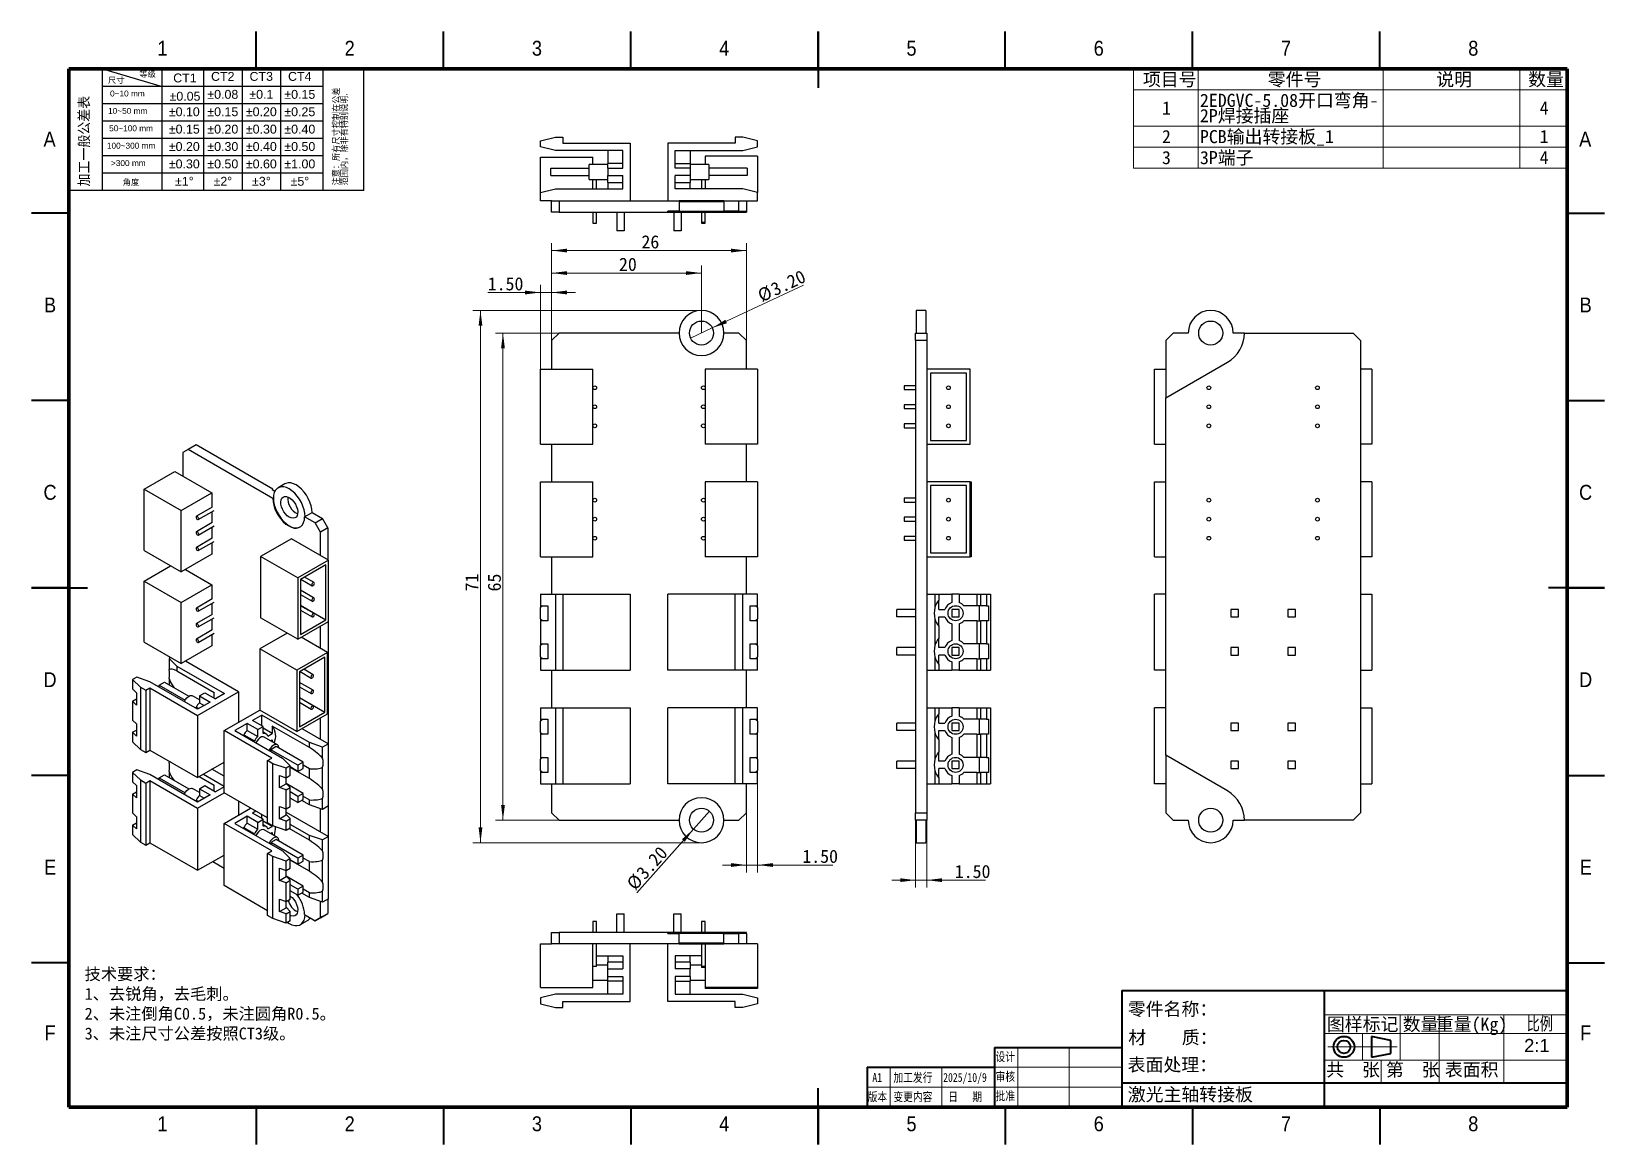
# Model space of a CAD drawing. Header units: millimetres. Extents: x 0 to 210, y 0 to 149.
import ezdxf

# ---------------------------------------------------------------- set-up
doc = ezdxf.new("R2010")
doc.units = ezdxf.units.MM
doc.header["$LTSCALE"] = 0.5
doc.linetypes.add('SLD-实线', pattern=[0])
doc.layers.add('细实线', color=2, linetype='SLD-实线')
doc.layers.add('轮廓粗实线', color=7, linetype='Continuous')
doc.styles.add('SLDTEXTSTYLE0', font='ARIAL.TTF')
doc.styles.add('SLDTEXTSTYLE1', font='ARIAL.TTF', dxfattribs={"bigfont": 'bigfont'})
doc.styles.add('SLDTEXTSTYLE10', font='SIMSUN.TTC')
doc.styles.add('SLDTEXTSTYLE2', font='arial.ttf', dxfattribs={"width": 0.913, "bigfont": 'bigfont'})
doc.styles.add('SLDTEXTSTYLE3', font='SIMFANG.TTF', dxfattribs={"bigfont": 'bigfont'})
doc.styles.add('SLDTEXTSTYLE4', font='SIMSUN.TTC', dxfattribs={"width": 0.8})
doc.styles.add('SLDTEXTSTYLE5', font='SIMSUN.TTC', dxfattribs={"width": 0.8, "bigfont": 'bigfont'})
doc.styles.add('SLDTEXTSTYLE6', font='SIMSUN.TTC', dxfattribs={"bigfont": 'bigfont'})
doc.styles.add('SLDTEXTSTYLE7', font='arial.ttf')
doc.styles.add('SLDTEXTSTYLE8', font='HYSWLONGFANGSONG.TTF', dxfattribs={"bigfont": 'bigfont'})
doc.styles.add('SLDTEXTSTYLE9', font='GOTHIC.TTF', dxfattribs={"width": 0.913})
doc.dimstyles.new('SLDDIMSTYLE0', dxfattribs={"dimtxt": 1.75, "dimasz": 2.04, "dimexe": 0, "dimexo": 0.0625, "dimgap": 0.4375, "dimtad": 2, "dimrnd": 1e-09, "dimzin": 12, "dimdsep": 46, "dimtxsty": 'SLDTEXTSTYLE10', "dimsah": 1, "dimcen": 0.09, "dimadec": 0, "dimazin": 3, "dimtfac": 1, "dimtofl": 0, "dimtmove": 0, "dimatfit": 3, "dimfxl": 1, "dimfrac": 2, "dimtolj": 1, "dimtzin": 12, "dimarcsym": 0})
doc.dimstyles.new('SLDDIMSTYLE1', dxfattribs={"dimtxt": 1.75, "dimasz": 2.04, "dimexe": 0, "dimexo": 0.0625, "dimgap": 0.4375, "dimtad": 2, "dimrnd": 1e-09, "dimzin": 4, "dimdsep": 46, "dimtxsty": 'SLDTEXTSTYLE10', "dimblk1": 'NONE', "dimsah": 1, "dimcen": 0, "dimadec": 0, "dimazin": 1, "dimtfac": 1, "dimtmove": 0, "dimatfit": 3, "dimldrblk": 'NONE', "dimfxl": 1, "dimfrac": 2, "dimtolj": 1, "dimtzin": 12, "dimarcsym": 0})
doc.dimstyles.new('SLDDIMSTYLE2', dxfattribs={"dimtxt": 1.75, "dimasz": 2.04, "dimexe": 0, "dimexo": 0.0625, "dimgap": 0.4375, "dimtad": 2, "dimrnd": 1e-09, "dimzin": 4, "dimdsep": 46, "dimtxsty": 'SLDTEXTSTYLE10', "dimsah": 1, "dimcen": 0.09, "dimadec": 0, "dimazin": 1, "dimtfac": 1, "dimtmove": 0, "dimatfit": 0, "dimfxl": 1, "dimfrac": 2, "dimtolj": 1, "dimtzin": 12, "dimarcsym": 0})

msp = doc.modelspace()

# ---------------------------------------------------------------- texts
at = {"color": 7, "linetype": 'Continuous', "lineweight": 0, "char_height": 1.984, "attachment_point": 2, "style": 'SLDTEXTSTYLE9'}
for s, insert in [('1', (17.48, 147.257)), ('2', (42.48, 147.257)), ('3', (67.48, 147.257)), ('4', (92.48, 147.257)), ('5', (117.48, 147.257)), ('6', (142.48, 147.257)), ('7', (167.48, 147.257)), ('8', (192.48, 147.257)), ('A', (2.42, 135.132)), ('A', (207.42, 135.132)), ('B', (2.485, 113.007)), ('B', (207.485, 113.007)), ('C', (2.479, 88.007)), ('C', (207.479, 88.007)), ('D', (2.476, 63.007)), ('D', (207.476, 63.007)), ('E', (2.504, 38.007)), ('E', (207.504, 38.007)), ('F', (2.479, 15.882)), ('F', (207.479, 15.882)), ('1', (17.48, 3.757)), ('2', (42.48, 3.757)), ('3', (67.48, 3.757)), ('4', (92.48, 3.757)), ('5', (117.48, 3.757)), ('6', (142.48, 3.757)), ('7', (167.48, 3.757)), ('8', (192.48, 3.757))]:
    msp.add_mtext(s, dxfattribs=dict(at, insert=insert))
at = {"color": 7, "linetype": 'SLD-实线', "lineweight": 18, "true_color": 0xffffff}
for s, insert, char_height, attachment_point, style in [('技术要求：^J1、去锐角，去毛刺。^J2、未注倒角C0.5，未注圆角R0.5。^J3、未注尺寸公差按照CT3级。', (7.096, 23.544), 1.5875, 1, 'SLDTEXTSTYLE3'), ('零件名称：', (146.364, 18.95), 1.75, 1, 'SLDTEXTSTYLE6'), ('图样标记', (177.709, 16.921), 1.75, 2, 'SLDTEXTSTYLE6'), ('数量', (185.448, 16.921), 1.75, 2, 'SLDTEXTSTYLE6'), ('重量(Kg)', (192.249, 16.921), 1.75, 2, 'SLDTEXTSTYLE6'), ('比例', (201.355, 16.999), 1.75, 2, 'SLDTEXTSTYLE8'), ('材    质：', (146.414, 15.165), 1.75, 1, 'SLDTEXTSTYLE6'), ('2:1', (200.969, 14.084), 1.75, 2, 'SLDTEXTSTYLE7'), ('设计', (130.003, 12.314), 1.1906, 2, 'SLDTEXTSTYLE5'), ('表面处理：', (146.34, 11.518), 1.75, 1, 'SLDTEXTSTYLE6'), ('共  张', (176.427, 10.862), 1.75, 2, 'SLDTEXTSTYLE6'), ('第  张', (184.396, 10.862), 1.75, 2, 'SLDTEXTSTYLE6'), ('表面积', (192.269, 10.862), 1.75, 2, 'SLDTEXTSTYLE6'), ('A1', (112.903, 9.543), 1.1906, 2, 'SLDTEXTSTYLE4'), ('加工发行', (117.672, 9.543), 1.1906, 2, 'SLDTEXTSTYLE5'), ('2025/10/9', (124.622, 9.543), 1.1906, 2, 'SLDTEXTSTYLE4'), ('审核', (130.003, 9.66), 1.1906, 2, 'SLDTEXTSTYLE5'), ('版本', (112.93, 6.971), 1.1906, 2, 'SLDTEXTSTYLE5'), ('变更内容', (117.672, 6.972), 1.1906, 2, 'SLDTEXTSTYLE5'), ('日   期', (124.645, 6.971), 1.1906, 2, 'SLDTEXTSTYLE5'), ('批准', (130.003, 7.088), 1.1906, 2, 'SLDTEXTSTYLE5'), ('激光主轴转接板', (146.353, 7.551), 1.75, 1, 'SLDTEXTSTYLE6')]:
    msp.add_mtext(s, dxfattribs=dict(at, insert=insert, char_height=char_height, attachment_point=attachment_point, style=style))

# ---------------------------------------------------------------- blocks, each defined once
blk = doc.blocks.new('SW_NOTE_0')
at = {"layer": '细实线', "color": 0, "linetype": 'SLD-实线', "lineweight": 18, "insert": (0.422, 0.306), "char_height": 0.237, "attachment_point": 2, "style": 'SLDTEXTSTYLE0'}
blk.add_mtext('±0.60', dxfattribs=at)
blk = doc.blocks.new('SW_NOTE_0_1')
at = {"layer": '细实线', "color": 0, "linetype": 'SLD-实线', "lineweight": 18, "insert": (0.422, 0.306), "char_height": 0.237, "attachment_point": 2, "style": 'SLDTEXTSTYLE0'}
blk.add_mtext('±0.40', dxfattribs=at)
blk = doc.blocks.new('SW_NOTE_0_2')
at = {"layer": '细实线', "color": 0, "linetype": 'SLD-实线', "lineweight": 18, "insert": (0.254, 0.306), "char_height": 0.237, "attachment_point": 2, "style": 'SLDTEXTSTYLE0'}
blk.add_mtext('±3°', dxfattribs=at)
blk = doc.blocks.new('SW_NOTE_0_3')
at = {"layer": '细实线', "color": 0, "linetype": 'SLD-实线', "lineweight": 18, "insert": (0.254, 0.306), "char_height": 0.237, "attachment_point": 2, "style": 'SLDTEXTSTYLE0'}
blk.add_mtext('±5°', dxfattribs=at)
blk = doc.blocks.new('SW_NOTE_0_4')
at = {"layer": '细实线', "color": 0, "linetype": 'SLD-实线', "lineweight": 18, "insert": (0.422, 0.306), "char_height": 0.237, "attachment_point": 2, "style": 'SLDTEXTSTYLE0'}
blk.add_mtext('±1.00', dxfattribs=at)
blk = doc.blocks.new('SW_NOTE_0_5')
at = {"layer": '细实线', "color": 0, "linetype": 'SLD-实线', "lineweight": 18, "insert": (0.422, 0.306), "char_height": 0.237, "attachment_point": 2, "style": 'SLDTEXTSTYLE0'}
blk.add_mtext('±0.50', dxfattribs=at)
blk = doc.blocks.new('SW_NOTE_0_6')
at = {"layer": '细实线', "color": 0, "linetype": 'SLD-实线', "lineweight": 18, "insert": (0.422, 0.306), "char_height": 0.237, "attachment_point": 2, "style": 'SLDTEXTSTYLE0'}
blk.add_mtext('±0.20', dxfattribs=at)
blk = doc.blocks.new('SW_NOTE_0_7')
at = {"layer": '细实线', "color": 0, "linetype": 'SLD-实线', "lineweight": 18, "insert": (0.422, 0.306), "char_height": 0.237, "attachment_point": 2, "style": 'SLDTEXTSTYLE0'}
blk.add_mtext('±0.30', dxfattribs=at)
blk = doc.blocks.new('SW_NOTE_0_8')
at = {"layer": '细实线', "color": 0, "linetype": 'SLD-实线', "lineweight": 18, "insert": (0.328, 0.306), "char_height": 0.237, "attachment_point": 2, "style": 'SLDTEXTSTYLE0'}
blk.add_mtext('±0.1', dxfattribs=at)
blk = doc.blocks.new('SW_NOTE_0_9')
at = {"layer": '细实线', "color": 0, "linetype": 'SLD-实线', "lineweight": 18, "insert": (0.422, 0.306), "char_height": 0.237, "attachment_point": 2, "style": 'SLDTEXTSTYLE0'}
blk.add_mtext('±0.15', dxfattribs=at)
blk = doc.blocks.new('SW_NOTE_0_10')
at = {"layer": '细实线', "color": 0, "linetype": 'SLD-实线', "lineweight": 18, "insert": (0.422, 0.306), "char_height": 0.237, "attachment_point": 2, "style": 'SLDTEXTSTYLE0'}
blk.add_mtext('±0.25', dxfattribs=at)
blk = doc.blocks.new('SW_NOTE_0_11')
at = {"layer": '细实线', "color": 0, "linetype": 'SLD-实线', "lineweight": 18, "insert": (0.422, 0.306), "char_height": 0.237, "attachment_point": 2, "style": 'SLDTEXTSTYLE0'}
blk.add_mtext('±0.40', dxfattribs=at)
blk = doc.blocks.new('SW_NOTE_0_12')
at = {"layer": '细实线', "color": 0, "linetype": 'SLD-实线', "lineweight": 18, "insert": (0.316, 0.306), "char_height": 0.237, "attachment_point": 2, "style": 'SLDTEXTSTYLE0'}
blk.add_mtext('CT3', dxfattribs=at)
blk = doc.blocks.new('SW_NOTE_0_13')
at = {"layer": '细实线', "color": 0, "linetype": 'SLD-实线', "lineweight": 18, "insert": (0.316, 0.306), "char_height": 0.237, "attachment_point": 2, "style": 'SLDTEXTSTYLE0'}
blk.add_mtext('CT4', dxfattribs=at)
blk = doc.blocks.new('SW_NOTE_0_14')
at = {"layer": '细实线', "color": 0, "linetype": 'SLD-实线', "lineweight": 18, "insert": (0.422, 0.306), "char_height": 0.237, "attachment_point": 2, "style": 'SLDTEXTSTYLE0'}
blk.add_mtext('±0.10', dxfattribs=at)
blk = doc.blocks.new('SW_NOTE_0_15')
at = {"layer": '细实线', "color": 0, "linetype": 'SLD-实线', "lineweight": 18, "insert": (0.422, 0.306), "char_height": 0.237, "attachment_point": 2, "style": 'SLDTEXTSTYLE0'}
blk.add_mtext('±0.15', dxfattribs=at)
blk = doc.blocks.new('SW_NOTE_0_16')
at = {"layer": '细实线', "color": 0, "linetype": 'SLD-实线', "lineweight": 18, "insert": (0.422, 0.306), "char_height": 0.237, "attachment_point": 2, "style": 'SLDTEXTSTYLE0'}
blk.add_mtext('±0.05', dxfattribs=at)
blk = doc.blocks.new('SW_NOTE_0_17')
at = {"layer": '细实线', "color": 0, "linetype": 'SLD-实线', "lineweight": 18, "insert": (0.422, 0.306), "char_height": 0.237, "attachment_point": 2, "style": 'SLDTEXTSTYLE0'}
blk.add_mtext('±0.30', dxfattribs=at)
blk = doc.blocks.new('SW_NOTE_0_18')
at = {"layer": '细实线', "color": 0, "linetype": 'SLD-实线', "lineweight": 18, "insert": (0.422, 0.306), "char_height": 0.237, "attachment_point": 2, "style": 'SLDTEXTSTYLE0'}
blk.add_mtext('±0.20', dxfattribs=at)
blk = doc.blocks.new('SW_NOTE_0_19')
at = {"layer": '细实线', "color": 0, "linetype": 'SLD-实线', "lineweight": 18, "insert": (0.471, 0.204), "char_height": 0.158, "attachment_point": 2, "style": 'SLDTEXTSTYLE0'}
blk.add_mtext('>300 mm', dxfattribs=at)
blk = doc.blocks.new('SW_NOTE_0_20')
at = {"layer": '细实线', "color": 0, "linetype": 'SLD-实线', "lineweight": 18, "insert": (0.659, 0.204), "char_height": 0.158, "attachment_point": 2, "style": 'SLDTEXTSTYLE0'}
blk.add_mtext('100~300 mm', dxfattribs=at)
blk = doc.blocks.new('SW_NOTE_0_21')
at = {"layer": '细实线', "color": 0, "linetype": 'SLD-实线', "lineweight": 18, "insert": (0.229, 0.204), "char_height": 0.158, "attachment_point": 2, "style": 'SLDTEXTSTYLE1'}
blk.add_mtext('角度', dxfattribs=at)
blk = doc.blocks.new('SW_NOTE_0_22')
at = {"layer": '细实线', "color": 0, "linetype": 'SLD-实线', "lineweight": 18, "insert": (0.534, 0.204), "char_height": 0.158, "attachment_point": 2, "style": 'SLDTEXTSTYLE0'}
blk.add_mtext('10~50 mm', dxfattribs=at)
blk = doc.blocks.new('SW_NOTE_0_23')
at = {"layer": '细实线', "color": 0, "linetype": 'SLD-实线', "lineweight": 18, "insert": (0.596, 0.204), "char_height": 0.158, "attachment_point": 2, "style": 'SLDTEXTSTYLE0'}
blk.add_mtext('50~100 mm', dxfattribs=at)
blk = doc.blocks.new('SW_NOTE_0_24')
at = {"layer": '细实线', "color": 0, "linetype": 'SLD-实线', "lineweight": 18, "insert": (0.471, 0.204), "char_height": 0.158, "attachment_point": 2, "style": 'SLDTEXTSTYLE0'}
blk.add_mtext('0~10 mm', dxfattribs=at)
blk = doc.blocks.new('SW_NOTE_0_25')
at = {"layer": '细实线', "color": 0, "linetype": 'SLD-实线', "lineweight": 18, "insert": (0, 0.204), "char_height": 0.158, "attachment_point": 1, "style": 'SLDTEXTSTYLE1'}
blk.add_mtext('尺寸', dxfattribs=at)
blk = doc.blocks.new('SW_NOTE_0_26')
at = {"layer": '细实线', "color": 0, "linetype": 'SLD-实线', "lineweight": 18, "insert": (0, 0.204), "char_height": 0.158, "attachment_point": 1, "style": 'SLDTEXTSTYLE1'}
blk.add_mtext('等级', dxfattribs=at)
blk = doc.blocks.new('SW_NOTE_0_27')
at = {"layer": '细实线', "color": 0, "linetype": 'SLD-实线', "lineweight": 18, "insert": (0.254, 0.306), "char_height": 0.237, "attachment_point": 2, "style": 'SLDTEXTSTYLE0'}
blk.add_mtext('±2°', dxfattribs=at)
blk = doc.blocks.new('SW_NOTE_0_28')
at = {"layer": '细实线', "color": 0, "linetype": 'SLD-实线', "lineweight": 18, "insert": (0.254, 0.306), "char_height": 0.237, "attachment_point": 2, "style": 'SLDTEXTSTYLE0'}
blk.add_mtext('±1°', dxfattribs=at)
blk = doc.blocks.new('SW_NOTE_0_29')
at = {"layer": '细实线', "color": 0, "linetype": 'SLD-实线', "lineweight": 18, "insert": (0.422, 0.306), "char_height": 0.237, "attachment_point": 2, "style": 'SLDTEXTSTYLE0'}
blk.add_mtext('±0.50', dxfattribs=at)
blk = doc.blocks.new('SW_NOTE_0_30')
at = {"layer": '细实线', "color": 0, "linetype": 'SLD-实线', "lineweight": 18, "insert": (0.422, 0.306), "char_height": 0.237, "attachment_point": 2, "style": 'SLDTEXTSTYLE0'}
blk.add_mtext('±0.30', dxfattribs=at)
blk = doc.blocks.new('SW_NOTE_0_31')
at = {"layer": '细实线', "color": 0, "linetype": 'SLD-实线', "lineweight": 18, "insert": (0.422, 0.306), "char_height": 0.237, "attachment_point": 2, "style": 'SLDTEXTSTYLE0'}
blk.add_mtext('±0.08', dxfattribs=at)
blk = doc.blocks.new('SW_NOTE_0_32')
at = {"layer": '细实线', "color": 0, "linetype": 'SLD-实线', "lineweight": 18, "insert": (0.422, 0.306), "char_height": 0.237, "attachment_point": 2, "style": 'SLDTEXTSTYLE0'}
blk.add_mtext('±0.15', dxfattribs=at)
blk = doc.blocks.new('SW_NOTE_0_33')
at = {"layer": '细实线', "color": 0, "linetype": 'SLD-实线', "lineweight": 18, "insert": (0.422, 0.306), "char_height": 0.237, "attachment_point": 2, "style": 'SLDTEXTSTYLE0'}
blk.add_mtext('±0.20', dxfattribs=at)
blk = doc.blocks.new('SW_NOTE_0_34')
at = {"layer": '细实线', "color": 0, "linetype": 'SLD-实线', "lineweight": 18, "insert": (0.316, 0.306), "char_height": 0.237, "attachment_point": 2, "style": 'SLDTEXTSTYLE0'}
blk.add_mtext('CT1', dxfattribs=at)
blk = doc.blocks.new('SW_NOTE_0_35')
at = {"layer": '细实线', "color": 0, "linetype": 'SLD-实线', "lineweight": 18, "insert": (0.316, 0.306), "char_height": 0.237, "attachment_point": 2, "style": 'SLDTEXTSTYLE0'}
blk.add_mtext('CT2', dxfattribs=at)
blk = doc.blocks.new('SW_NOTE_0_36')
at = {"layer": '细实线', "color": 0, "linetype": 'SLD-实线', "lineweight": 18, "insert": (-0.354, 0), "char_height": 0.277, "attachment_point": 1, "rotation": 90, "style": 'SLDTEXTSTYLE2'}
blk.add_mtext('加工一般公差表', dxfattribs=at)
blk = doc.blocks.new('SW_NOTE_0_37')
at = {"layer": '细实线', "color": 0, "linetype": 'SLD-实线', "lineweight": 18, "char_height": 0.17045, "attachment_point": 1, "rotation": 90, "style": 'SLDTEXTSTYLE2'}
for s, insert in [('注意：所有尺寸控制在公差', (-0.218, 0)), ('范围内，除非有特别说明.', (0.003, 0))]:
    blk.add_mtext(s, dxfattribs=dict(at, insert=insert))
blk = doc.blocks.new('公差尺寸表')
blk.add_line((0, 0), (0, -3.247))
at = {"layer": '细实线', "color": 7}
for p, q in [((7.877, 0), (0, 0)), ((0.898, 0), (2.494, -0.464)), ((0.898, -3.247), (0.898, 0)), ((2.494, -3.247), (2.494, 0)), ((3.606, -3.247), (3.606, 0)), ((4.634, -3.247), (4.634, 0)), ((4.943, 0), (7.529, 0)), ((5.662, -3.247), (5.662, 0)), ((6.787, -3.247), (6.787, 0)), ((7.877, -3.247), (7.877, 0)), ((6.787, -0.464), (0.898, -0.464)), ((6.787, -0.928), (0.898, -0.928)), ((6.787, -1.392), (0.898, -1.392)), ((6.787, -1.856), (0.898, -1.856)), ((6.787, -2.319), (0.898, -2.319)), ((6.787, -2.783), (0.898, -2.783)), ((7.877, -3.247), (0, -3.247))]:
    blk.add_line(p, q, dxfattribs=at)
at = {"layer": '细实线', "color": 7, "linetype": 'SLD-实线', "lineweight": 18}
for name, p in [('SW_NOTE_0_25', (1.044, -0.425)), ('SW_NOTE_0_26', (1.879, -0.263)), ('SW_NOTE_0_34', (2.781, -0.428)), ('SW_NOTE_0_35', (3.791, -0.386)), ('SW_NOTE_0_12', (4.819, -0.386)), ('SW_NOTE_0_13', (5.847, -0.386)), ('SW_NOTE_0_36', (0.617, -3.134)), ('SW_NOTE_0_24', (1.09, -0.78)), ('SW_NOTE_0_16', (2.677, -0.916)), ('SW_NOTE_0_31', (3.687, -0.865)), ('SW_NOTE_0_8', (4.81, -0.865)), ('SW_NOTE_0_9', (5.743, -0.865)), ('SW_NOTE_0_37', (7.264, -3.107)), ('SW_NOTE_0_22', (1.036, -1.244)), ('SW_NOTE_0_14', (2.658, -1.329)), ('SW_NOTE_0_32', (3.687, -1.329)), ('SW_NOTE_0_6', (4.715, -1.329)), ('SW_NOTE_0_10', (5.743, -1.329)), ('SW_NOTE_0_23', (1.063, -1.708)), ('SW_NOTE_0_15', (2.658, -1.793)), ('SW_NOTE_0_33', (3.687, -1.793)), ('SW_NOTE_0_7', (4.715, -1.793)), ('SW_NOTE_0_11', (5.743, -1.793)), ('SW_NOTE_0_20', (1.002, -2.172)), ('SW_NOTE_0_18', (2.658, -2.257)), ('SW_NOTE_0_30', (3.687, -2.257)), ('SW_NOTE_0_1', (4.715, -2.257)), ('SW_NOTE_0_5', (5.743, -2.257)), ('SW_NOTE_0_19', (1.115, -2.636)), ('SW_NOTE_0_17', (2.658, -2.721)), ('SW_NOTE_0_29', (3.687, -2.721)), ('SW_NOTE_0', (4.715, -2.721)), ('SW_NOTE_0_4', (5.743, -2.721)), ('SW_NOTE_0_21', (1.426, -3.149)), ('SW_NOTE_0_28', (2.828, -3.185)), ('SW_NOTE_0_27', (3.857, -3.185)), ('SW_NOTE_0_2', (4.885, -3.185)), ('SW_NOTE_0_3', (5.913, -3.185))]:
    blk.add_blockref(name, p, dxfattribs=at)
blk = doc.blocks.new('SW_TABLEANNOTATION_0')
at = {"color": 0, "linetype": 'SLD-实线', "lineweight": 18}
for p, q in [((0, 0), (0, -2.8)), ((0, 0), (8.61, 0)), ((8.61, 0), (8.61, -2.8)), ((8.61, 0), (33.33, 0)), ((33.33, 0), (33.33, -2.8)), ((33.33, 0), (51.57, 0)), ((51.57, 0), (51.57, -2.8)), ((51.57, 0), (57.87, 0)), ((57.87, 0), (57.87, -2.8)), ((0, -2.8), (8.61, -2.8)), ((0, -2.8), (0, -7.64)), ((8.61, -2.8), (33.33, -2.8)), ((8.61, -2.8), (8.61, -7.64)), ((33.33, -2.8), (51.57, -2.8)), ((33.33, -2.8), (33.33, -7.64)), ((51.57, -2.8), (57.87, -2.8)), ((51.57, -2.8), (51.57, -7.64)), ((57.87, -2.8), (57.87, -7.64)), ((0, -7.64), (0, -10.44)), ((0, -7.64), (8.61, -7.64)), ((8.61, -7.64), (8.61, -10.44)), ((8.61, -7.64), (33.33, -7.64)), ((33.33, -7.64), (33.33, -10.44)), ((33.33, -7.64), (51.57, -7.64)), ((51.57, -7.64), (51.57, -10.44)), ((51.57, -7.64), (57.87, -7.64)), ((57.87, -7.64), (57.87, -10.44)), ((0, -10.44), (0, -13.24)), ((0, -10.44), (8.61, -10.44)), ((8.61, -10.44), (8.61, -13.24)), ((8.61, -10.44), (33.33, -10.44)), ((33.33, -10.44), (33.33, -13.24)), ((33.33, -10.44), (51.57, -10.44)), ((51.57, -10.44), (51.57, -13.24)), ((51.57, -10.44), (57.87, -10.44)), ((57.87, -10.44), (57.87, -13.24)), ((0, -13.24), (8.61, -13.24)), ((8.61, -13.24), (33.33, -13.24)), ((33.33, -13.24), (51.57, -13.24)), ((51.57, -13.24), (57.87, -13.24))]:
    blk.add_line(p, q, dxfattribs=at)
at = {"color": 0, "linetype": 'SLD-实线', "lineweight": 18, "char_height": 1.75, "attachment_point": 1}
for s, insert, style in [('项目号', (1.25, -0.51), 'SLDTEXTSTYLE6'), ('零件号', (17.91, -0.51), 'SLDTEXTSTYLE6'), ('说明', (40.41, -0.51), 'SLDTEXTSTYLE6'), ('数量', (52.68, -0.51), 'SLDTEXTSTYLE6'), ('2EDGVC-5.08开口弯角-', (8.86, -3.31), 'SLDTEXTSTYLE6'), ('1', (3.79, -4.33), 'SLDTEXTSTYLE10'), ('2P焊接插座', (8.86, -5.35), 'SLDTEXTSTYLE6'), ('4', (54.21, -4.33), 'SLDTEXTSTYLE10'), ('2', (3.79, -8.15), 'SLDTEXTSTYLE10'), ('PCB输出转接板_1', (8.86, -8.15), 'SLDTEXTSTYLE6'), ('1', (54.21, -8.15), 'SLDTEXTSTYLE10'), ('3', (3.79, -10.95), 'SLDTEXTSTYLE10'), ('3P端子', (8.86, -10.95), 'SLDTEXTSTYLE6'), ('4', (54.21, -10.95), 'SLDTEXTSTYLE10')]:
    blk.add_mtext(s, dxfattribs=dict(at, insert=insert, style=style))
blk = doc.blocks.new('_D')
at = {"color": 7, "linetype": 'SLD-实线', "lineweight": 18, "true_color": 0xffffff}
for p, q in [((70.44, 108.27), (61.94, 108.27)), ((62.94, 108.27), (62.94, 43.27)), ((70.44, 43.27), (61.94, 43.27))]:
    blk.add_line(p, q, dxfattribs=at)
for points in [[(62.94, 108.27), (62.69, 106.23), (63.2, 106.23)], [(62.94, 43.27), (63.2, 45.31), (62.69, 45.31)]]:
    blk.add_solid(points, dxfattribs=at)
at = {"color": 7, "linetype": 'SLD-实线', "lineweight": 18, "true_color": 0xffffff, "insert": (60.91, 73.79), "char_height": 1.75, "attachment_point": 1, "rotation": 90, "style": 'SLDTEXTSTYLE10'}
blk.add_mtext('65', dxfattribs=at)
blk = doc.blocks.new('_D_1')
at = {"color": 7, "linetype": 'SLD-实线', "lineweight": 18, "true_color": 0xffffff}
for p, q in [((69.44, 107.27), (69.44, 120.27)), ((95.44, 107.27), (95.44, 120.27)), ((69.44, 119.27), (95.44, 119.27))]:
    blk.add_line(p, q, dxfattribs=at)
for points in [[(69.44, 119.27), (71.48, 119.02), (71.48, 119.52)], [(95.44, 119.27), (93.4, 119.52), (93.4, 119.02)]]:
    blk.add_solid(points, dxfattribs=at)
at = {"color": 7, "linetype": 'SLD-实线', "lineweight": 18, "true_color": 0xffffff, "insert": (81.43, 121.31), "char_height": 1.75, "attachment_point": 1, "style": 'SLDTEXTSTYLE10'}
blk.add_mtext('26', dxfattribs=at)
blk = doc.blocks.new('_D_2')
at = {"color": 7, "linetype": 'SLD-实线', "lineweight": 18, "true_color": 0xffffff}
for p, q in [((89.44, 111.27), (58.94, 111.27)), ((59.94, 111.27), (59.94, 40.27)), ((89.44, 40.27), (58.94, 40.27))]:
    blk.add_line(p, q, dxfattribs=at)
for points in [[(59.94, 111.27), (59.69, 109.23), (60.2, 109.23)], [(59.94, 40.27), (60.2, 42.31), (59.69, 42.31)]]:
    blk.add_solid(points, dxfattribs=at)
at = {"color": 7, "linetype": 'SLD-实线', "lineweight": 18, "true_color": 0xffffff, "insert": (57.91, 73.79), "char_height": 1.75, "attachment_point": 1, "rotation": 90, "style": 'SLDTEXTSTYLE10'}
blk.add_mtext('71', dxfattribs=at)
blk = doc.blocks.new('_D_3')
at = {"color": 7, "linetype": 'SLD-实线', "lineweight": 18, "true_color": 0xffffff}
for p, q in [((69.44, 107.27), (69.44, 117.27)), ((89.44, 116.27), (69.44, 116.27)), ((89.44, 108.27), (89.44, 117.27))]:
    blk.add_line(p, q, dxfattribs=at)
for points in [[(69.44, 116.27), (71.48, 116.02), (71.48, 116.52)], [(89.44, 116.27), (87.4, 116.52), (87.4, 116.02)]]:
    blk.add_solid(points, dxfattribs=at)
at = {"color": 7, "linetype": 'SLD-实线', "lineweight": 18, "true_color": 0xffffff, "insert": (78.43, 118.31), "char_height": 1.75, "attachment_point": 1, "style": 'SLDTEXTSTYLE10'}
blk.add_mtext('20', dxfattribs=at)
blk = doc.blocks.new('_D_4')
at = {"color": 7, "linetype": 'SLD-实线', "lineweight": 18, "true_color": 0xffffff}
for q in [(103.05, 114.64), (88, 107.59)]:
    blk.add_line((90.89, 108.95), q, dxfattribs=at)
blk.add_solid([(90.89, 108.95), (92.85, 109.58), (92.63, 110.04)], dxfattribs=at)
at = {"color": 7, "linetype": 'SLD-实线', "lineweight": 18, "true_color": 0xffffff, "char_height": 1.75, "attachment_point": 1, "rotation": 25.0955, "style": 'SLDTEXTSTYLE10'}
for s, insert in [('3.20', (98.49, 114.75)), ('%%c', (96.74, 113.93))]:
    blk.add_mtext(s, dxfattribs=dict(at, insert=insert))
blk = doc.blocks.new('_None')
blk = doc.blocks.new('_D_5')
at = {"color": 7, "linetype": 'SLD-实线', "lineweight": 18, "true_color": 0xffffff}
for p, q in [((67.94, 113.68), (60.91, 113.68)), ((67.94, 103.43), (67.94, 114.68)), ((67.94, 113.68), (69.44, 113.68)), ((69.44, 107.27), (69.44, 114.68)), ((69.44, 113.68), (72.62, 113.68))]:
    blk.add_line(p, q, dxfattribs=at)
for points in [[(67.94, 113.68), (65.9, 113.93), (65.9, 113.42)], [(69.44, 113.68), (71.48, 113.42), (71.48, 113.93)]]:
    blk.add_solid(points, dxfattribs=at)
at = {"color": 7, "linetype": 'SLD-实线', "lineweight": 18, "true_color": 0xffffff, "insert": (60.91, 115.71), "char_height": 1.75, "attachment_point": 1, "style": 'SLDTEXTSTYLE10'}
blk.add_mtext('1.50', dxfattribs=at)
blk = doc.blocks.new('_D_6')
at = {"color": 7, "linetype": 'SLD-实线', "lineweight": 18, "true_color": 0xffffff}
for p, q in [((96.94, 48.11), (96.94, 36.29)), ((95.44, 44.27), (95.44, 36.29)), ((95.44, 37.29), (92.27, 37.29)), ((96.94, 37.29), (95.44, 37.29)), ((96.94, 37.29), (106.98, 37.29))]:
    blk.add_line(p, q, dxfattribs=at)
for points in [[(95.44, 37.29), (93.4, 37.54), (93.4, 37.04)], [(96.94, 37.29), (98.98, 37.04), (98.98, 37.54)]]:
    blk.add_solid(points, dxfattribs=at)
at = {"color": 7, "linetype": 'SLD-实线', "lineweight": 18, "true_color": 0xffffff, "insert": (102.91, 39.33), "char_height": 1.75, "attachment_point": 1, "style": 'SLDTEXTSTYLE10'}
blk.add_mtext('1.50', dxfattribs=at)
blk = doc.blocks.new('_D_7')
at = {"color": 7, "linetype": 'SLD-实线', "lineweight": 18, "true_color": 0xffffff}
for q in [(90.51, 44.46), (80.8, 33.6)]:
    blk.add_line((88.38, 42.08), q, dxfattribs=at)
blk.add_solid([(88.38, 42.08), (86.83, 40.73), (87.21, 40.39)], dxfattribs=at)
at = {"color": 7, "linetype": 'SLD-实线', "lineweight": 18, "true_color": 0xffffff, "char_height": 1.75, "attachment_point": 1, "rotation": 48.2024, "style": 'SLDTEXTSTYLE10'}
for s, insert in [('3.20', (80.58, 36.4)), ('%%c', (79.29, 34.96))]:
    blk.add_mtext(s, dxfattribs=dict(at, insert=insert))
blk = doc.blocks.new('_D_8')
at = {"color": 7, "linetype": 'SLD-实线', "lineweight": 18, "true_color": 0xffffff}
for p, q in [((119.51, 48.11), (119.51, 34.27)), ((118.01, 43.27), (118.01, 34.27)), ((118.01, 35.27), (114.84, 35.27)), ((118.01, 35.27), (119.51, 35.27)), ((119.51, 35.27), (127.34, 35.27))]:
    blk.add_line(p, q, dxfattribs=at)
for points in [[(118.01, 35.27), (115.97, 35.52), (115.97, 35.02)], [(119.51, 35.27), (121.55, 35.02), (121.55, 35.52)]]:
    blk.add_solid(points, dxfattribs=at)
at = {"color": 7, "linetype": 'SLD-实线', "lineweight": 18, "true_color": 0xffffff, "insert": (123.26, 37.31), "char_height": 1.75, "attachment_point": 1, "style": 'SLDTEXTSTYLE10'}
blk.add_mtext('1.50', dxfattribs=at)

# ---------------------------------------------------------------- dimensions: what is measured, and where the dimension line sits
at = {"color": 7, "linetype": 'SLD-实线', "lineweight": 18, "true_color": 0xffffff}
for base, p1, p2, dimstyle, picture, middle in [((95.444, 119.27), (69.444, 107.27), (95.444, 107.27), 'SLDDIMSTYLE0', '_D_1', (82.444, 119.27)), ((69.444, 116.27), (89.444, 108.27), (69.444, 107.27), 'SLDDIMSTYLE0', '_D_3', (79.444, 116.27)), ((69.444, 113.675), (67.944, 103.43), (69.444, 107.27), 'SLDDIMSTYLE2', '_D_5', (62.944, 113.675)), ((95.444, 37.289), (96.944, 48.11), (95.444, 44.27), 'SLDDIMSTYLE2', '_D_6', (104.944, 37.289)), ((119.513, 35.27), (118.013, 43.27), (119.513, 48.11), 'SLDDIMSTYLE2', '_D_8', (125.3, 35.27))]:
    dim = msp.add_linear_dim(base=base, p1=p1, p2=p2, dimstyle=dimstyle, dxfattribs=at)
    dim.commit()
    dim.dimension.update_dxf_attribs({"geometry": picture, "text_midpoint": middle, "dimtype": 160})
for p1, p2, picture, middle in [((87.995, 107.592), (90.893, 108.949), '_D_4', (100.363, 113.384)), ((90.511, 44.463), (88.378, 42.077), '_D_7', (82.768, 35.803))]:
    dim = msp.add_diameter_dim_2p(p1=p1, p2=p2, dimstyle='SLDDIMSTYLE1', dxfattribs=at)
    dim.commit()
    dim.dimension.update_dxf_attribs({"geometry": picture, "text_midpoint": middle, "dimtype": 163})
for base, p1, p2, picture, middle in [((59.944, 40.27), (89.444, 111.27), (89.444, 40.27), '_D_2', (59.944, 74.806)), ((62.944, 43.27), (70.444, 108.27), (70.444, 43.27), '_D', (62.944, 74.806))]:
    dim = msp.add_linear_dim(base=base, p1=p1, p2=p2, angle=90, dimstyle='SLDDIMSTYLE0', dxfattribs=at)
    dim.commit()
    dim.dimension.update_dxf_attribs({"geometry": picture, "text_midpoint": middle, "dimtype": 160})

# ---------------------------------------------------------------- linework, layer by layer
at = {"color": 7, "linetype": 'SLD-实线', "lineweight": 35}
for p, q in [((30, 143.5), (30, 148.5)), ((55, 143.5), (55, 148.5)), ((80, 143.5), (80, 148.5)), ((105, 143.5), (105, 148.5)), ((105, 148.5), (105, 141)), ((130, 143.5), (130, 148.5)), ((155, 143.5), (155, 148.5)), ((180, 143.5), (180, 148.5)), ((5, 124.25), (0, 124.25)), ((205, 124.25), (210, 124.25)), ((5, 99.25), (0, 99.25)), ((205, 99.25), (210, 99.25)), ((5, 74.25), (0, 74.25)), ((0, 74.25), (7.501, 74.25)), ((210, 74.25), (202.5, 74.25)), ((205, 74.25), (210, 74.25)), ((5, 49.25), (0, 49.25)), ((205, 49.25), (210, 49.25)), ((5, 24.25), (0, 24.25)), ((205, 24.25), (210, 24.25)), ((145.572, 20.548), (145.572, 5.002)), ((145.572, 20.548), (205, 20.548)), ((172.572, 20.548), (172.572, 5)), ((128.559, 12.95), (128.559, 5)), ((128.559, 12.95), (145.572, 12.95)), ((111.545, 10.3), (128.559, 10.3)), ((111.545, 10.3), (111.545, 5)), ((105, 0), (105, 7.501)), ((145.572, 8.218), (205, 8.218)), ((30, 5), (30, 0)), ((55, 5), (55, 0)), ((80, 5), (80, 0)), ((105, 5), (105, 0)), ((130, 5), (130, 0)), ((155, 5), (155, 0)), ((180, 5), (180, 0))]:
    msp.add_line(p, q, dxfattribs=at)
at = {"color": 7, "linetype": 'SLD-实线', "lineweight": 70}
for p, q in [((5, 5), (5, 143.5)), ((5, 143.5), (205, 143.5)), ((205, 143.5), (205, 5)), ((205, 5), (5, 5))]:
    msp.add_line(p, q, dxfattribs=at)
at = {"color": 7, "linetype": 'SLD-实线', "lineweight": 18, "true_color": 0xffffff}
for p, q in [((205, 23.049), (205.09, 23.049)), ((131.662, 12.95), (131.662, 5)), ((138.542, 12.95), (138.542, 5)), ((182.301, 13.03), (173.056, 13.03)), ((180.178, 11.247), (180.178, 8.218))]:
    msp.add_line(p, q, dxfattribs=at)
at = {"color": 7, "linetype": 'SLD-实线', "lineweight": 18}
for p, q in [((145.572, 20.548), (205, 20.548)), ((172.5, 17.299), (205, 17.299)), ((182.735, 17.299), (182.735, 11.247)), ((187.94, 17.299), (187.94, 8.218)), ((196.568, 17.299), (196.568, 8.218)), ((172.5, 14.799), (205, 14.799)), ((177.699, 14.799), (177.699, 11.247)), ((172.5, 11.247), (205, 11.247)), ((114.649, 10.3), (114.649, 4.998)), ((121.529, 10.3), (121.529, 4.998)), ((145.572, 10.3), (128.559, 10.3)), ((145.572, 7.65), (111.5, 7.65))]:
    msp.add_line(p, q, dxfattribs=at)
at = {"color": 7, "linetype": 'SLD-实线', "lineweight": 35, "true_color": 0xffffff}
for p, q in [((181.473, 13.896), (178.908, 14.421)), ((178.908, 14.421), (178.908, 11.639)), ((181.473, 12.164), (181.473, 13.896)), ((178.908, 11.639), (181.473, 12.164))]:
    msp.add_line(p, q, dxfattribs=at)
for radius in [1.391, 0.866]:
    msp.add_circle((175.214, 13.03), radius, dxfattribs=at)
at = {"layer": '轮廓粗实线'}
for p, q in [((67.944, 133.915), (69.944, 134.415)), ((69.944, 134.415), (70.944, 134.415)), ((70.944, 134.415), (70.944, 133.615)), ((93.944, 134.415), (93.944, 133.615)), ((94.944, 134.415), (93.944, 134.415)), ((96.944, 133.915), (94.944, 134.415)), ((67.944, 133.115), (67.944, 133.915)), ((69.944, 132.615), (67.944, 133.115)), ((78.944, 132.615), (69.944, 132.615)), ((70.944, 133.615), (79.944, 133.615)), ((76.944, 132.615), (76.944, 130.883)), ((78.944, 130.265), (78.944, 132.615)), ((79.944, 133.615), (79.944, 125.915)), ((93.944, 133.615), (84.944, 133.615)), ((84.944, 133.615), (84.944, 125.915)), ((85.944, 132.615), (94.944, 132.615)), ((85.944, 130.265), (85.944, 132.615)), ((87.944, 132.615), (87.944, 130.883)), ((94.944, 132.615), (96.944, 133.115)), ((96.944, 133.115), (96.944, 133.915)), ((67.944, 127.015), (67.944, 131.715)), ((67.944, 131.715), (74.944, 131.715)), ((69.344, 130.265), (74.444, 130.265)), ((69.344, 129.265), (69.344, 130.265)), ((76.944, 130.765), (74.444, 130.765)), ((74.444, 128.765), (74.444, 130.765)), ((74.944, 130.765), (74.944, 131.715)), ((78.944, 130.883), (76.944, 130.883)), ((76.944, 130.265), (76.944, 130.883)), ((76.944, 130.265), (76.944, 129.265)), ((76.944, 130.265), (78.944, 130.265)), ((85.944, 130.883), (87.944, 130.883)), ((87.944, 130.265), (85.944, 130.265)), ((87.944, 130.883), (87.944, 130.265)), ((90.444, 130.765), (87.944, 130.765)), ((87.944, 130.265), (87.944, 129.265)), ((96.944, 131.868), (89.944, 131.868)), ((89.944, 131.868), (89.944, 130.765)), ((90.444, 130.765), (90.444, 128.765)), ((95.544, 130.265), (90.444, 130.265)), ((95.544, 130.265), (95.544, 129.265)), ((96.944, 131.868), (96.944, 127.015)), ((69.344, 129.265), (74.444, 129.265)), ((74.444, 128.765), (76.944, 128.765)), ((74.944, 127.515), (74.944, 128.765)), ((75.444, 127.515), (75.444, 128.765)), ((76.944, 129.265), (78.944, 129.265)), ((76.944, 128.35), (76.944, 129.265)), ((76.944, 128.35), (78.944, 128.35)), ((76.944, 128.35), (76.944, 127.515)), ((78.944, 127.515), (78.944, 129.265)), ((87.944, 129.265), (85.944, 129.265)), ((85.944, 127.515), (85.944, 129.265)), ((85.944, 128.35), (87.944, 128.35)), ((87.944, 129.265), (87.944, 128.35)), ((87.944, 128.765), (90.444, 128.765)), ((87.944, 127.515), (87.944, 128.35)), ((89.444, 128.765), (89.444, 127.515)), ((89.944, 128.765), (89.944, 127.515)), ((95.544, 129.265), (90.444, 129.265)), ((67.944, 127.015), (69.944, 127.515)), ((67.944, 125.915), (67.944, 127.015)), ((69.944, 127.515), (78.944, 127.515)), ((94.944, 127.515), (85.944, 127.515)), ((96.944, 127.015), (94.944, 127.515)), ((96.944, 125.915), (96.944, 127.015)), ((69.444, 125.915), (67.944, 125.915)), ((69.444, 124.415), (69.444, 125.915)), ((69.444, 125.915), (70.444, 125.915)), ((70.444, 124.415), (69.444, 124.415)), ((70.444, 125.915), (70.444, 124.415)), ((70.444, 125.915), (86.444, 125.915)), ((70.444, 124.415), (84.944, 124.415)), ((74.944, 124.415), (74.944, 122.915)), ((75.444, 122.915), (75.444, 124.415)), ((78.144, 124.415), (78.144, 121.915)), ((79.144, 124.415), (79.144, 121.915)), ((84.944, 124.415), (84.944, 124.515)), ((86.444, 124.515), (84.944, 124.515)), ((84.944, 124.415), (87.194, 124.415)), ((85.744, 124.415), (85.744, 121.915)), ((86.444, 125.915), (86.444, 125.815)), ((92.444, 125.915), (86.444, 125.915)), ((86.444, 125.815), (86.444, 124.515)), ((86.444, 125.815), (92.444, 125.815)), ((86.444, 124.515), (92.444, 124.515)), ((86.744, 124.415), (86.744, 121.915)), ((87.194, 124.515), (87.194, 124.415)), ((87.194, 124.415), (95.444, 124.415)), ((89.444, 124.415), (89.444, 123.068)), ((89.944, 123.068), (89.944, 124.415)), ((92.444, 125.915), (92.444, 125.815)), ((92.444, 125.915), (94.444, 125.915)), ((92.444, 125.815), (92.444, 124.515)), ((94.444, 124.515), (92.444, 124.515)), ((94.444, 125.915), (95.444, 125.915)), ((94.444, 124.515), (94.444, 125.915)), ((94.444, 124.515), (95.444, 124.515)), ((95.444, 125.915), (95.444, 124.515)), ((95.444, 125.915), (96.944, 125.915)), ((95.444, 124.515), (95.444, 124.415)), ((74.944, 122.915), (75.444, 122.915)), ((79.144, 121.915), (78.144, 121.915)), ((86.744, 121.915), (85.744, 121.915)), ((89.444, 123.068), (89.444, 122.915)), ((89.444, 123.068), (89.944, 123.068)), ((89.444, 122.915), (89.944, 122.915)), ((89.944, 122.915), (89.944, 123.068)), ((119.413, 111.27), (118.113, 111.27)), ((118.113, 111.27), (118.113, 108.27)), ((119.413, 111.27), (119.413, 108.27)), ((70.444, 108.27), (69.444, 107.27)), ((69.444, 107.27), (69.444, 103.43)), ((86.444, 108.27), (70.444, 108.27)), ((94.444, 108.27), (92.444, 108.27)), ((95.444, 107.27), (94.444, 108.27)), ((95.444, 103.43), (95.444, 107.27)), ((118.013, 108.27), (119.513, 108.27)), ((118.013, 107.27), (118.013, 108.27)), ((119.513, 107.27), (118.013, 107.27)), ((118.013, 107.27), (118.013, 44.27)), ((119.513, 108.27), (119.513, 107.27)), ((119.513, 107.27), (119.513, 103.43)), ((151.424, 107.27), (152.424, 108.27)), ((151.424, 107.27), (151.424, 99.61)), ((154.424, 108.27), (152.424, 108.27)), ((161.924, 108.27), (160.424, 108.27)), ((161.924, 108.27), (176.424, 108.27)), ((177.424, 107.27), (176.424, 108.27)), ((177.424, 107.27), (177.424, 44.27)), ((67.944, 103.43), (74.944, 103.43)), ((67.944, 93.43), (67.944, 103.43)), ((74.944, 93.43), (74.944, 103.43)), ((89.944, 103.43), (89.944, 93.43)), ((96.944, 103.43), (89.944, 103.43)), ((96.944, 103.43), (96.944, 93.43)), ((119.513, 103.43), (119.513, 93.43)), ((125.313, 103.43), (119.513, 103.43)), ((124.813, 102.93), (120.013, 102.93)), ((120.013, 102.93), (120.013, 93.93)), ((124.813, 93.93), (124.813, 102.93)), ((125.313, 93.43), (125.313, 103.43)), ((149.924, 103.43), (151.424, 103.43)), ((149.924, 93.43), (149.924, 103.43)), ((151.424, 99.61), (159.674, 104.373)), ((178.924, 103.43), (177.424, 103.43)), ((178.924, 103.43), (178.924, 93.43)), ((118.013, 101.22), (116.513, 101.22)), ((116.513, 101.22), (116.513, 100.97)), ((116.513, 100.97), (116.513, 100.72)), ((116.513, 100.72), (118.013, 100.72)), ((151.424, 51.931), (151.424, 99.61)), ((118.013, 98.68), (116.513, 98.68)), ((116.513, 98.68), (116.513, 98.43)), ((116.513, 98.43), (116.513, 98.18)), ((116.513, 98.18), (118.013, 98.18)), ((118.013, 96.14), (116.513, 96.14)), ((116.513, 96.14), (116.513, 95.89)), ((116.513, 95.89), (116.513, 95.64)), ((116.513, 95.64), (118.013, 95.64)), ((20.906, 92.728), (20.199, 92.319)), ((21.967, 93.34), (20.906, 92.728)), ((32.22, 86.197), (20.906, 92.728)), ((32.22, 87.421), (21.967, 93.34)), ((67.944, 93.43), (74.944, 93.43)), ((69.444, 93.43), (69.444, 88.43)), ((96.944, 93.43), (89.944, 93.43)), ((95.444, 88.43), (95.444, 93.43)), ((119.513, 93.43), (125.313, 93.43)), ((119.513, 93.43), (119.513, 88.43)), ((120.013, 93.93), (124.813, 93.93)), ((149.924, 93.43), (151.424, 93.43)), ((178.924, 93.43), (177.424, 93.43)), ((20.199, 92.319), (20.199, 89.184)), ((15.037, 87.429), (19.139, 89.796)), ((19.139, 89.796), (24.088, 86.939)), ((67.944, 88.43), (74.944, 88.43)), ((67.944, 78.43), (67.944, 88.43)), ((74.944, 78.43), (74.944, 88.43)), ((96.944, 88.43), (89.944, 88.43)), ((89.944, 88.43), (89.944, 78.43)), ((96.944, 88.43), (96.944, 78.43)), ((119.513, 88.43), (119.513, 78.43)), ((125.313, 88.43), (119.513, 88.43)), ((125.313, 78.43), (125.313, 88.43)), ((125.313, 88.43), (125.466, 88.43)), ((125.466, 88.43), (125.466, 78.43)), ((149.924, 78.43), (149.924, 88.43)), ((149.924, 88.43), (151.424, 88.43)), ((178.924, 88.43), (177.424, 88.43)), ((178.924, 88.43), (178.924, 78.43)), ((15.037, 79.263), (15.037, 87.429)), ((15.037, 87.429), (19.987, 84.571)), ((19.987, 84.571), (24.088, 86.939)), ((24.088, 86.939), (24.088, 85.015)), ((32.149, 87.38), (32.22, 87.421)), ((32.149, 87.38), (32.5, 87.178)), ((32.221, 87.339), (32.22, 87.421)), ((32.22, 86.197), (32.291, 86.237)), ((33.831, 88.142), (32.912, 87.611)), ((118.013, 86.22), (116.513, 86.22)), ((116.513, 86.22), (116.513, 85.97)), ((124.813, 87.93), (120.013, 87.93)), ((120.013, 87.93), (120.013, 78.93)), ((124.813, 78.93), (124.813, 87.93)), ((19.987, 76.406), (19.987, 84.571)), ((24.14, 85.045), (22.019, 83.82)), ((22.269, 83.387), (24.39, 84.612)), ((24.088, 84.437), (24.088, 82.941)), ((36.533, 83.788), (37.453, 84.319)), ((37.453, 84.319), (38.867, 83.502)), ((116.513, 85.97), (116.513, 85.72)), ((116.513, 85.72), (118.013, 85.72)), ((24.14, 82.971), (22.019, 81.746)), ((22.269, 81.313), (24.39, 82.538)), ((24.088, 82.363), (24.088, 80.867)), ((36.463, 83.747), (36.533, 83.788)), ((37.877, 82.931), (36.463, 83.747)), ((37.877, 82.931), (38.867, 83.502)), ((38.584, 81.706), (37.877, 82.931)), ((39.574, 82.278), (38.584, 81.706)), ((39.574, 82.278), (38.867, 83.502)), ((39.574, 82.278), (39.574, 77.999)), ((118.013, 83.68), (116.513, 83.68)), ((116.513, 83.68), (116.513, 83.43)), ((116.513, 83.43), (116.513, 83.18)), ((116.513, 83.18), (118.013, 83.18)), ((24.14, 80.897), (22.019, 79.672)), ((22.269, 79.239), (24.39, 80.464)), ((24.088, 80.289), (24.088, 78.773)), ((34.695, 80.816), (30.594, 78.448)), ((39.645, 77.958), (34.695, 80.816)), ((38.584, 78.571), (38.584, 81.706)), ((118.013, 81.14), (116.513, 81.14)), ((116.513, 81.14), (116.513, 80.89)), ((116.513, 80.89), (116.513, 80.64)), ((116.513, 80.64), (118.013, 80.64)), ((15.037, 79.263), (19.987, 76.406)), ((24.088, 78.773), (19.987, 76.406)), ((35.543, 75.591), (30.594, 78.448)), ((30.594, 78.448), (30.594, 70.283)), ((39.645, 77.958), (35.543, 75.591)), ((39.645, 69.793), (39.645, 77.958)), ((67.944, 78.43), (74.944, 78.43)), ((69.444, 78.43), (69.444, 73.43)), ((96.944, 78.43), (89.944, 78.43)), ((95.444, 73.43), (95.444, 78.43)), ((119.513, 78.43), (125.313, 78.43)), ((119.513, 78.43), (119.513, 73.43)), ((120.013, 78.93), (124.813, 78.93)), ((125.466, 78.43), (125.313, 78.43)), ((149.924, 78.43), (151.424, 78.43)), ((178.924, 78.43), (177.424, 78.43)), ((15.037, 75.181), (18.573, 77.222)), ((20.552, 76.732), (24.088, 74.691)), ((39.291, 77.346), (35.897, 75.387)), ((37.719, 74.982), (36.458, 75.71)), ((39.291, 69.997), (39.291, 77.346)), ((15.037, 75.181), (19.987, 72.323)), ((15.037, 67.015), (15.037, 75.181)), ((19.987, 72.323), (24.088, 74.691)), ((24.088, 74.691), (24.088, 72.767)), ((35.543, 75.591), (35.543, 67.425)), ((35.897, 75.387), (35.897, 68.038)), ((37.719, 72.908), (35.897, 73.96)), ((35.958, 75.422), (37.469, 74.549)), ((19.987, 64.158), (19.987, 72.323)), ((24.14, 72.796), (22.019, 71.572)), ((22.269, 71.139), (24.39, 72.363)), ((24.088, 72.189), (24.088, 70.693)), ((35.897, 73.383), (37.469, 72.475)), ((35.897, 71.956), (39.291, 69.997)), ((37.719, 70.834), (35.897, 71.886)), ((67.944, 73.43), (69.944, 73.43)), ((67.944, 73.43), (67.944, 71.89)), ((67.944, 71.89), (68.944, 71.89)), ((67.944, 71.89), (67.944, 71.639)), ((67.944, 70.142), (67.944, 71.639)), ((68.944, 71.89), (68.944, 69.89)), ((69.944, 73.43), (69.944, 63.27)), ((69.944, 73.43), (70.944, 73.43)), ((70.944, 73.43), (70.944, 63.27)), ((70.944, 73.43), (79.944, 73.43)), ((79.944, 73.43), (79.944, 63.27)), ((84.944, 63.27), (84.944, 73.43)), ((93.944, 73.43), (84.944, 73.43)), ((94.944, 73.43), (93.944, 73.43)), ((93.944, 63.27), (93.944, 73.43)), ((94.944, 63.27), (94.944, 73.43)), ((96.944, 73.43), (94.944, 73.43)), ((95.944, 71.89), (96.944, 71.89)), ((95.944, 69.89), (95.944, 71.89)), ((96.944, 71.89), (96.944, 73.43)), ((96.944, 71.639), (96.944, 71.89)), ((96.944, 71.639), (96.944, 70.142)), ((119.513, 73.43), (119.513, 63.27)), ((119.513, 73.43), (120.613, 73.43)), ((120.613, 73.43), (120.613, 71.639)), ((120.613, 73.43), (121.113, 73.43)), ((121.113, 73.43), (121.113, 72.64)), ((121.113, 73.43), (122.863, 73.43)), ((121.113, 71.39), (121.113, 72.64)), ((122.863, 73.43), (122.863, 72.305)), ((123.863, 73.43), (122.863, 73.43)), ((123.863, 73.43), (123.863, 72.305)), ((123.863, 73.43), (126.213, 73.43)), ((126.213, 71.89), (124.481, 71.89)), ((126.213, 73.43), (126.213, 71.89)), ((126.213, 73.43), (126.713, 73.43)), ((126.713, 71.89), (126.213, 71.89)), ((126.513, 71.89), (126.513, 69.89)), ((126.713, 73.43), (126.713, 71.89)), ((126.713, 73.43), (127.513, 73.43)), ((127.513, 71.89), (126.713, 71.89)), ((127.513, 73.43), (127.513, 71.89)), ((127.513, 73.43), (128.013, 73.43)), ((127.513, 71.89), (127.763, 71.89)), ((127.763, 71.89), (127.763, 69.89)), ((128.013, 73.43), (128.013, 63.27)), ((151.424, 73.43), (149.924, 73.43)), ((149.924, 63.27), (149.924, 73.43)), ((177.424, 73.43), (178.924, 73.43)), ((178.924, 73.43), (178.924, 63.27)), ((24.14, 70.722), (22.019, 69.498)), ((22.269, 69.065), (24.39, 70.289)), ((24.088, 70.115), (24.088, 68.619)), ((35.543, 67.425), (30.594, 70.283)), ((35.543, 67.425), (39.645, 69.793)), ((35.897, 71.309), (37.469, 70.401)), ((35.897, 68.038), (39.291, 69.997)), ((39.645, 53.462), (39.645, 69.793)), ((67.944, 70.142), (67.944, 69.89)), ((67.944, 69.89), (67.944, 66.81)), ((68.944, 69.89), (67.944, 69.89)), ((96.944, 69.89), (95.944, 69.89)), ((96.944, 69.89), (96.944, 70.142)), ((96.944, 66.81), (96.944, 69.89)), ((118.013, 71.39), (115.513, 71.39)), ((115.513, 70.39), (115.513, 71.39)), ((118.013, 70.39), (115.513, 70.39)), ((120.613, 70.142), (120.613, 66.559)), ((121.113, 71.39), (121.949, 71.39)), ((121.113, 70.39), (121.949, 70.39)), ((121.113, 69.141), (121.113, 70.39)), ((123.863, 71.39), (122.863, 71.39)), ((122.863, 71.39), (122.863, 70.39)), ((122.863, 70.39), (123.863, 70.39)), ((122.863, 69.476), (122.863, 67.225)), ((123.863, 70.39), (123.863, 71.39)), ((123.863, 69.476), (123.863, 67.225)), ((126.213, 69.89), (124.481, 69.89)), ((126.213, 69.89), (126.213, 66.81)), ((126.213, 69.89), (126.713, 69.89)), ((126.713, 69.89), (126.713, 66.81)), ((127.513, 69.89), (126.713, 69.89)), ((127.513, 69.89), (127.513, 66.81)), ((127.763, 69.89), (127.513, 69.89)), ((160.124, 71.39), (160.124, 70.39)), ((161.124, 71.39), (160.124, 71.39)), ((160.124, 70.39), (161.124, 70.39)), ((161.124, 70.39), (161.124, 71.39)), ((168.724, 71.39), (167.724, 71.39)), ((167.724, 71.39), (167.724, 70.39)), ((167.724, 70.39), (168.724, 70.39)), ((168.724, 70.39), (168.724, 71.39)), ((24.14, 68.648), (22.019, 67.424)), ((22.269, 66.991), (24.39, 68.215)), ((24.088, 68.041), (24.088, 66.525)), ((34.13, 68.241), (30.485, 66.138)), ((39.536, 65.648), (36, 67.689)), ((38.584, 66.197), (38.584, 69.181)), ((121.113, 69.141), (121.113, 67.56)), ((121.113, 66.31), (121.113, 67.56)), ((15.037, 67.015), (19.987, 64.158)), ((24.088, 66.525), (19.987, 64.158)), ((35.435, 63.28), (30.485, 66.138)), ((30.485, 66.138), (30.485, 57.972)), ((39.536, 65.648), (35.435, 63.28)), ((39.536, 57.482), (39.536, 65.648)), ((67.944, 66.81), (68.944, 66.81)), ((67.944, 66.81), (67.944, 66.559)), ((67.944, 65.062), (67.944, 66.559)), ((68.944, 66.81), (68.944, 64.81)), ((95.944, 66.81), (96.944, 66.81)), ((95.944, 64.81), (95.944, 66.81)), ((96.944, 66.559), (96.944, 66.81)), ((96.944, 66.559), (96.944, 65.062)), ((115.513, 65.31), (115.513, 66.31)), ((118.013, 66.31), (115.513, 66.31)), ((118.013, 65.31), (115.513, 65.31)), ((121.949, 66.31), (121.113, 66.31)), ((121.949, 65.31), (121.113, 65.31)), ((121.113, 64.061), (121.113, 65.31)), ((122.863, 66.31), (122.863, 65.31)), ((123.863, 66.31), (122.863, 66.31)), ((122.863, 65.31), (123.863, 65.31)), ((123.863, 65.31), (123.863, 66.31)), ((126.213, 66.81), (124.481, 66.81)), ((126.713, 66.81), (126.213, 66.81)), ((126.513, 66.81), (126.513, 64.81)), ((127.513, 66.81), (126.713, 66.81)), ((127.513, 66.81), (127.763, 66.81)), ((127.763, 66.81), (127.763, 64.81)), ((160.124, 66.31), (160.124, 65.31)), ((161.124, 66.31), (160.124, 66.31)), ((160.124, 65.31), (161.124, 65.31)), ((161.124, 65.31), (161.124, 66.31)), ((167.724, 66.31), (167.724, 65.31)), ((168.724, 66.31), (167.724, 66.31)), ((167.724, 65.31), (168.724, 65.31)), ((168.724, 65.31), (168.724, 66.31)), ((18.573, 64.974), (18.361, 64.851)), ((18.361, 64.851), (19.421, 63.83)), ((18.361, 64.851), (18.361, 63.388)), ((19.421, 63.83), (25.785, 60.157)), ((19.421, 63.83), (19.421, 63.185)), ((19.421, 63.185), (24.371, 60.327)), ((27.624, 60.402), (20.552, 64.484)), ((35.435, 63.28), (35.435, 55.115)), ((39.183, 65.035), (35.789, 63.076)), ((35.789, 63.076), (35.789, 55.727)), ((35.85, 63.111), (37.361, 62.239)), ((37.611, 62.672), (36.35, 63.4)), ((39.183, 57.686), (39.183, 65.035)), ((67.944, 65.062), (67.944, 64.81)), ((67.944, 64.81), (67.944, 63.27)), ((68.944, 64.81), (67.944, 64.81)), ((67.944, 63.27), (69.944, 63.27)), ((69.444, 63.27), (69.444, 58.27)), ((69.944, 63.27), (70.944, 63.27)), ((70.944, 63.27), (79.944, 63.27)), ((93.944, 63.27), (84.944, 63.27)), ((94.944, 63.27), (93.944, 63.27)), ((96.944, 63.27), (94.944, 63.27)), ((95.444, 58.27), (95.444, 63.27)), ((96.944, 64.81), (95.944, 64.81)), ((96.944, 64.81), (96.944, 65.062)), ((96.944, 63.27), (96.944, 64.81)), ((119.513, 63.27), (119.513, 58.27)), ((119.513, 63.27), (120.613, 63.27)), ((120.613, 65.062), (120.613, 63.27)), ((120.613, 63.27), (121.113, 63.27)), ((121.113, 64.061), (121.113, 63.27)), ((121.113, 63.27), (122.863, 63.27)), ((122.863, 64.396), (122.863, 63.27)), ((123.863, 63.27), (122.863, 63.27)), ((123.863, 64.396), (123.863, 63.27)), ((123.863, 63.27), (126.213, 63.27)), ((126.213, 64.81), (124.481, 64.81)), ((126.213, 64.81), (126.213, 63.27)), ((126.213, 64.81), (126.713, 64.81)), ((126.213, 63.27), (126.713, 63.27)), ((126.713, 64.81), (126.713, 63.27)), ((127.513, 64.81), (126.713, 64.81)), ((126.713, 63.27), (127.513, 63.27)), ((127.513, 64.81), (127.513, 63.27)), ((127.763, 64.81), (127.513, 64.81)), ((127.513, 63.27), (128.013, 63.27)), ((151.424, 63.27), (149.924, 63.27)), ((177.424, 63.27), (178.924, 63.27)), ((14.047, 62.361), (13.482, 62.034)), ((13.482, 62.034), (14.542, 61.014)), ((13.482, 62.034), (13.482, 60.777)), ((15.815, 61.749), (14.047, 62.361)), ((14.542, 61.014), (15.249, 60.606)), ((14.542, 61.014), (14.542, 52.718)), ((15.249, 60.606), (15.815, 60.932)), ((22.179, 58.075), (15.815, 61.749)), ((15.815, 60.932), (22.179, 57.258)), ((15.815, 60.932), (15.815, 52.636)), ((17.053, 61.287), (17.76, 61.695)), ((17.053, 61.034), (17.053, 61.287)), ((17.053, 61.287), (20.512, 59.29)), ((17.76, 61.695), (21.012, 59.818)), ((18.361, 62.166), (18.361, 61.348)), ((37.611, 60.598), (35.789, 61.65)), ((35.789, 61.072), (37.361, 60.165)), ((13.482, 60.777), (14.012, 60.267)), ((13.482, 59.144), (14.012, 59.45)), ((14.012, 58.634), (13.482, 59.144)), ((13.482, 59.144), (13.482, 56.629)), ((14.012, 60.267), (14.012, 58.634)), ((15.249, 60.606), (15.249, 52.31)), ((22.427, 59.339), (21.512, 59.867)), ((22.179, 57.258), (27.624, 60.402)), ((23.841, 59.034), (22.179, 58.075)), ((22.427, 59.85), (23.134, 60.259)), ((22.427, 59.85), (23.841, 59.034)), ((22.427, 59.85), (22.427, 58.931)), ((22.427, 58.931), (23.045, 58.574)), ((23.134, 60.259), (24.548, 59.442)), ((24.371, 59.544), (24.371, 60.327)), ((25.785, 60.157), (24.548, 59.442)), ((27.624, 60.402), (27.624, 56.32)), ((35.789, 59.646), (39.183, 57.686)), ((37.611, 58.524), (35.789, 59.576)), ((35.789, 58.998), (37.361, 58.091)), ((21.854, 58.262), (21.99, 58.341)), ((22.315, 58.153), (21.99, 58.341)), ((22.179, 57.258), (22.179, 48.962)), ((25.715, 55.217), (30.486, 57.972)), ((30.735, 57.299), (29.498, 56.585)), ((35.435, 55.115), (30.485, 57.972)), ((37.099, 53.625), (30.735, 57.299)), ((30.735, 55.871), (30.735, 57.299)), ((35.435, 55.115), (39.536, 57.482)), ((35.789, 55.727), (39.183, 57.686)), ((38.584, 54.074), (38.584, 56.933)), ((67.944, 58.27), (67.944, 56.73)), ((67.944, 58.27), (69.944, 58.27)), ((67.944, 56.73), (68.944, 56.73)), ((67.944, 56.73), (67.944, 56.479)), ((68.944, 56.73), (68.944, 54.73)), ((69.944, 58.27), (69.944, 48.11)), ((69.944, 58.27), (70.944, 58.27)), ((70.944, 58.27), (70.944, 48.11)), ((70.944, 58.27), (79.944, 58.27)), ((79.944, 58.27), (79.944, 48.11)), ((84.944, 48.11), (84.944, 58.27)), ((93.944, 58.27), (84.944, 58.27)), ((93.944, 48.11), (93.944, 58.27)), ((94.944, 58.27), (93.944, 58.27)), ((94.944, 48.11), (94.944, 58.27)), ((96.944, 58.27), (94.944, 58.27)), ((95.944, 56.73), (96.944, 56.73)), ((95.944, 54.73), (95.944, 56.73)), ((96.944, 56.73), (96.944, 58.27)), ((96.944, 56.479), (96.944, 56.73)), ((119.513, 58.27), (120.613, 58.27)), ((119.513, 58.27), (119.513, 48.11)), ((120.613, 58.27), (120.613, 56.479)), ((120.613, 58.27), (121.113, 58.27)), ((121.113, 58.27), (121.113, 57.48)), ((121.113, 58.27), (122.863, 58.27)), ((121.113, 56.23), (121.113, 57.48)), ((122.863, 58.27), (122.863, 57.145)), ((123.863, 58.27), (122.863, 58.27)), ((123.863, 58.27), (123.863, 57.145)), ((123.863, 58.27), (126.213, 58.27)), ((126.213, 56.73), (124.481, 56.73)), ((126.213, 58.27), (126.213, 56.73)), ((126.213, 58.27), (126.713, 58.27)), ((126.713, 56.73), (126.213, 56.73)), ((126.513, 56.73), (126.513, 54.73)), ((126.713, 58.27), (126.713, 56.73)), ((126.713, 58.27), (127.513, 58.27)), ((127.513, 56.73), (126.713, 56.73)), ((127.513, 58.27), (127.513, 56.73)), ((127.513, 58.27), (128.013, 58.27)), ((127.513, 56.73), (127.763, 56.73)), ((127.763, 56.73), (127.763, 54.73)), ((128.013, 58.27), (128.013, 48.11)), ((151.424, 58.27), (149.924, 58.27)), ((149.924, 48.11), (149.924, 58.27)), ((177.424, 58.27), (178.924, 58.27)), ((178.924, 58.27), (178.924, 48.11)), ((13.482, 56.629), (14.012, 56.119)), ((13.482, 54.996), (14.012, 55.302)), ((13.482, 54.996), (13.482, 53.738)), ((14.012, 54.486), (13.482, 54.996)), ((14.012, 56.119), (14.012, 54.486)), ((32.079, 51.544), (25.715, 55.217)), ((25.715, 46.921), (25.715, 55.217)), ((28.791, 56.177), (27.129, 55.217)), ((27.129, 55.217), (33.493, 51.544)), ((28.218, 54.589), (28.354, 54.667)), ((28.354, 54.667), (29.768, 53.85)), ((30.205, 55.36), (28.791, 56.177)), ((28.791, 55.257), (28.791, 56.177)), ((28.791, 55.257), (30.205, 54.441)), ((30.912, 55.768), (29.498, 56.585)), ((30.205, 55.36), (30.912, 55.768)), ((30.205, 54.441), (30.205, 55.36)), ((30.912, 54.849), (30.912, 55.768)), ((32.149, 54.817), (30.912, 55.531)), ((31.308, 54.789), (30.912, 55.018)), ((31.558, 54.476), (32.149, 54.817)), ((37.099, 52.98), (32.149, 55.837)), ((32.149, 55.837), (32.149, 54.817)), ((36.109, 55.503), (39.645, 53.462)), ((67.944, 54.982), (67.944, 56.479)), ((67.944, 54.982), (67.944, 54.73)), ((67.944, 54.73), (67.944, 51.65)), ((68.944, 54.73), (67.944, 54.73)), ((96.944, 54.73), (95.944, 54.73)), ((96.944, 56.479), (96.944, 54.982)), ((96.944, 54.73), (96.944, 54.982)), ((96.944, 51.65), (96.944, 54.73)), ((115.513, 55.23), (115.513, 56.23)), ((118.013, 56.23), (115.513, 56.23)), ((118.013, 55.23), (115.513, 55.23)), ((120.613, 54.982), (120.613, 51.399)), ((121.113, 56.23), (121.949, 56.23)), ((121.113, 55.23), (121.949, 55.23)), ((121.113, 53.981), (121.113, 55.23)), ((122.863, 56.23), (122.863, 55.23)), ((123.863, 56.23), (122.863, 56.23)), ((122.863, 55.23), (123.863, 55.23)), ((123.863, 55.23), (123.863, 56.23)), ((126.213, 54.73), (124.481, 54.73)), ((126.213, 54.73), (126.213, 51.65)), ((126.213, 54.73), (126.713, 54.73)), ((126.713, 54.73), (126.713, 51.65)), ((127.513, 54.73), (126.713, 54.73)), ((127.513, 54.73), (127.513, 51.65)), ((127.763, 54.73), (127.513, 54.73)), ((160.124, 56.23), (160.124, 55.23)), ((161.124, 56.23), (160.124, 56.23)), ((160.124, 55.23), (161.124, 55.23)), ((161.124, 55.23), (161.124, 56.23)), ((168.724, 56.23), (167.724, 56.23)), ((167.724, 56.23), (167.724, 55.23)), ((167.724, 55.23), (168.724, 55.23)), ((168.724, 55.23), (168.724, 56.23)), ((13.482, 53.738), (14.542, 52.718)), ((14.542, 52.718), (15.249, 52.31)), ((15.249, 52.31), (15.815, 52.636)), ((15.815, 52.636), (22.179, 48.962)), ((29.632, 53.772), (29.768, 53.85)), ((32.826, 53.336), (31.058, 54.356)), ((31.912, 53.864), (32.149, 54.001)), ((32.68, 53.082), (31.973, 52.674)), ((35.579, 50.592), (31.973, 52.674)), ((31.973, 52.674), (31.973, 52.421)), ((32.149, 54.001), (32.149, 53.727)), ((36.286, 51), (32.68, 53.082)), ((38.867, 53.013), (37.099, 53.625)), ((37.099, 52.98), (37.099, 53.625)), ((39.645, 53.462), (38.867, 53.013)), ((38.867, 51.55), (38.867, 53.013)), ((39.645, 45.166), (39.645, 53.462)), ((121.113, 53.981), (121.113, 52.4)), ((122.863, 54.316), (122.863, 52.065)), ((123.863, 54.316), (123.863, 52.065)), ((18.361, 51.167), (18.361, 51.009)), ((22.179, 48.962), (25.715, 51.003)), ((31.513, 51.217), (32.079, 51.544)), ((32.22, 50.809), (31.513, 51.217)), ((31.513, 42.921), (31.513, 51.217)), ((32.22, 42.513), (32.22, 50.809)), ((33.988, 50.196), (32.22, 50.809)), ((33.493, 51.544), (34.553, 50.523)), ((34.553, 50.523), (33.988, 50.196)), ((34.553, 49.266), (34.553, 50.523)), ((36.286, 51), (35.579, 50.592)), ((35.579, 50.592), (35.579, 49.776)), ((36.286, 50.184), (36.286, 51)), ((37.099, 50.123), (36.286, 50.592)), ((67.944, 51.65), (68.944, 51.65)), ((67.944, 51.65), (67.944, 51.399)), ((67.944, 49.902), (67.944, 51.399)), ((68.944, 51.65), (68.944, 49.65)), ((95.944, 51.65), (96.944, 51.65)), ((95.944, 49.65), (95.944, 51.65)), ((96.944, 51.399), (96.944, 51.65)), ((96.944, 51.399), (96.944, 49.902)), ((115.513, 50.15), (115.513, 51.15)), ((118.013, 51.15), (115.513, 51.15)), ((121.113, 51.15), (121.113, 52.4)), ((121.949, 51.15), (121.113, 51.15)), ((122.863, 51.15), (122.863, 50.15)), ((123.863, 51.15), (122.863, 51.15)), ((123.863, 50.15), (123.863, 51.15)), ((126.213, 51.65), (124.481, 51.65)), ((126.713, 51.65), (126.213, 51.65)), ((126.513, 51.65), (126.513, 49.65)), ((127.513, 51.65), (126.713, 51.65)), ((127.513, 51.65), (127.763, 51.65)), ((127.763, 51.65), (127.763, 49.65)), ((159.674, 47.167), (151.424, 51.931)), ((151.424, 51.931), (151.424, 44.27)), ((160.124, 51.15), (160.124, 50.15)), ((161.124, 51.15), (160.124, 51.15)), ((161.124, 50.15), (161.124, 51.15)), ((167.724, 51.15), (167.724, 50.15)), ((168.724, 51.15), (167.724, 51.15)), ((168.724, 50.15), (168.724, 51.15)), ((14.047, 49.982), (13.482, 49.656)), ((13.482, 49.656), (14.542, 48.635)), ((13.482, 49.656), (13.482, 48.398)), ((13.482, 48.398), (14.012, 47.888)), ((15.815, 49.37), (14.047, 49.982)), ((14.542, 48.635), (15.249, 48.227)), ((14.542, 48.635), (14.542, 40.339)), ((15.249, 48.227), (15.815, 48.553)), ((22.179, 45.696), (15.815, 49.37)), ((15.815, 48.553), (22.179, 44.88)), ((15.815, 48.553), (15.815, 40.257)), ((17.053, 48.908), (17.76, 49.317)), ((17.053, 48.656), (17.053, 48.908)), ((17.053, 48.908), (20.512, 46.911)), ((17.76, 49.317), (21.012, 47.439)), ((18.361, 49.787), (18.361, 48.97)), ((22.397, 49.088), (24.371, 47.949)), ((22.956, 49.411), (25.715, 47.819)), ((25.715, 49.125), (24.088, 50.064)), ((33.104, 49.245), (33.988, 48.939)), ((33.104, 47.612), (33.104, 49.245)), ((33.988, 48.939), (33.988, 50.196)), ((33.988, 48.939), (34.553, 49.266)), ((33.988, 48.122), (33.988, 48.939)), ((35.579, 49.776), (34.553, 50.368)), ((37.099, 48.832), (34.553, 50.301)), ((35.579, 49.776), (36.286, 50.184)), ((37.099, 48.832), (37.099, 50.123)), ((38.867, 47.402), (38.867, 50.328)), ((67.944, 49.902), (67.944, 49.65)), ((67.944, 49.65), (67.944, 48.11)), ((68.944, 49.65), (67.944, 49.65)), ((96.944, 49.65), (95.944, 49.65)), ((96.944, 49.65), (96.944, 49.902)), ((96.944, 48.11), (96.944, 49.65)), ((118.013, 50.15), (115.513, 50.15)), ((120.613, 49.902), (120.613, 48.11)), ((121.949, 50.15), (121.113, 50.15)), ((121.113, 48.901), (121.113, 50.15)), ((121.113, 48.901), (121.113, 48.11)), ((122.863, 50.15), (123.863, 50.15)), ((122.863, 49.236), (122.863, 48.11)), ((123.863, 49.236), (123.863, 48.11)), ((126.213, 49.65), (124.481, 49.65)), ((126.213, 49.65), (126.213, 48.11)), ((126.213, 49.65), (126.713, 49.65)), ((126.713, 49.65), (126.713, 48.11)), ((127.513, 49.65), (126.713, 49.65)), ((127.513, 49.65), (127.513, 48.11)), ((127.763, 49.65), (127.513, 49.65)), ((160.124, 50.15), (161.124, 50.15)), ((167.724, 50.15), (168.724, 50.15)), ((13.482, 46.765), (14.012, 47.071)), ((14.012, 46.255), (13.482, 46.765)), ((13.482, 46.765), (13.482, 44.25)), ((14.012, 47.888), (14.012, 46.255)), ((15.249, 48.227), (15.249, 39.931)), ((22.427, 46.961), (21.512, 47.488)), ((22.179, 44.88), (25.715, 46.921)), ((23.841, 46.655), (22.179, 45.696)), ((22.427, 47.472), (23.134, 47.88)), ((22.427, 47.472), (23.841, 46.655)), ((22.427, 47.472), (22.427, 46.552)), ((22.427, 46.552), (23.045, 46.196)), ((23.134, 47.88), (24.548, 47.064)), ((24.371, 47.166), (24.371, 47.949)), ((25.715, 47.737), (24.548, 47.064)), ((31.513, 43.574), (25.715, 46.921)), ((33.104, 47.612), (33.988, 48.122)), ((33.988, 47.306), (33.104, 47.612)), ((36.286, 46.852), (33.988, 48.179)), ((34.553, 47.632), (33.988, 48.177)), ((33.988, 47.306), (34.553, 47.632)), ((33.988, 44.791), (33.988, 47.306)), ((34.553, 45.118), (34.553, 47.632)), ((35.579, 46.444), (34.553, 47.036)), ((35.579, 45.628), (34.553, 46.219)), ((36.286, 46.852), (35.579, 46.444)), ((35.579, 46.444), (35.579, 45.628)), ((36.286, 46.036), (36.286, 46.852)), ((37.099, 45.975), (36.286, 46.444)), ((67.944, 48.11), (69.944, 48.11)), ((69.444, 48.11), (69.444, 44.27)), ((69.944, 48.11), (70.944, 48.11)), ((70.944, 48.11), (79.944, 48.11)), ((93.944, 48.11), (84.944, 48.11)), ((94.944, 48.11), (93.944, 48.11)), ((96.944, 48.11), (94.944, 48.11)), ((95.444, 44.27), (95.444, 48.11)), ((119.513, 48.11), (119.513, 44.27)), ((119.513, 48.11), (120.613, 48.11)), ((120.613, 48.11), (121.113, 48.11)), ((121.113, 48.11), (122.863, 48.11)), ((123.863, 48.11), (122.863, 48.11)), ((123.863, 48.11), (126.213, 48.11)), ((126.213, 48.11), (126.713, 48.11)), ((126.713, 48.11), (127.513, 48.11)), ((127.513, 48.11), (128.013, 48.11)), ((151.424, 48.11), (149.924, 48.11)), ((177.424, 48.11), (178.924, 48.11)), ((13.482, 44.25), (14.012, 43.74)), ((21.854, 45.884), (21.99, 45.962)), ((22.315, 45.774), (21.99, 45.962)), ((22.179, 44.88), (22.179, 36.584)), ((25.715, 42.839), (29.251, 44.88)), ((27.624, 45.819), (27.624, 43.941)), ((29.958, 44.472), (29.498, 44.206)), ((30.912, 43.39), (29.498, 44.206)), ((33.104, 45.097), (33.988, 44.791)), ((33.104, 43.464), (33.104, 45.097)), ((33.988, 44.791), (34.553, 45.118)), ((33.988, 43.974), (33.988, 44.791)), ((33.988, 44.349), (39.645, 41.083)), ((35.579, 45.628), (36.286, 46.036)), ((37.099, 45.329), (36.081, 45.917)), ((37.099, 45.329), (37.099, 45.975)), ((38.867, 44.717), (37.099, 45.329)), ((38.584, 41.696), (38.584, 44.815)), ((38.867, 44.717), (38.867, 46.18)), ((39.645, 45.166), (38.867, 44.717)), ((39.645, 41.083), (39.645, 45.166)), ((69.444, 44.27), (70.444, 43.27)), ((94.444, 43.27), (95.444, 44.27)), ((118.013, 44.27), (119.513, 44.27)), ((118.013, 43.27), (118.013, 44.27)), ((119.513, 44.27), (119.513, 43.27)), ((152.424, 43.27), (151.424, 44.27)), ((176.424, 43.27), (177.424, 44.27)), ((13.482, 42.617), (14.012, 42.923)), ((13.482, 42.617), (13.482, 41.36)), ((14.012, 42.107), (13.482, 42.617)), ((14.012, 43.74), (14.012, 42.107)), ((32.079, 39.165), (25.715, 42.839)), ((25.715, 34.543), (25.715, 42.839)), ((28.791, 43.798), (27.129, 42.839)), ((27.129, 42.839), (33.493, 39.165)), ((28.218, 42.21), (28.354, 42.288)), ((28.354, 42.288), (29.768, 41.472)), ((30.205, 42.981), (28.791, 43.798)), ((28.791, 42.879), (28.791, 43.798)), ((28.791, 42.879), (30.205, 42.062)), ((30.205, 42.981), (30.912, 43.39)), ((30.205, 42.062), (30.205, 42.981)), ((30.735, 43.492), (30.735, 44.023)), ((30.912, 42.47), (30.912, 43.39)), ((32.149, 42.438), (30.912, 43.153)), ((31.308, 42.411), (30.912, 42.639)), ((32.22, 42.513), (31.513, 42.921)), ((31.558, 42.097), (32.149, 42.438)), ((32.149, 42.554), (32.149, 42.438)), ((33.988, 41.9), (32.22, 42.513)), ((33.104, 43.464), (33.988, 43.974)), ((33.988, 43.158), (33.104, 43.464)), ((34.553, 43.484), (33.988, 44.029)), ((33.988, 43.158), (34.553, 43.484)), ((33.988, 41.9), (33.988, 43.158)), ((34.553, 42.227), (33.988, 41.9)), ((37.099, 40.601), (34.418, 42.149)), ((34.553, 42.227), (34.553, 43.484)), ((37.099, 41.247), (34.553, 42.716)), ((70.444, 43.27), (86.444, 43.27)), ((92.444, 43.27), (94.444, 43.27)), ((119.513, 43.27), (118.013, 43.27)), ((118.113, 43.27), (118.113, 40.27)), ((119.413, 43.27), (119.413, 40.27)), ((152.424, 43.27), (154.424, 43.27)), ((160.424, 43.27), (161.924, 43.27)), ((176.424, 43.27), (161.924, 43.27)), ((13.482, 41.36), (14.542, 40.339)), ((14.542, 40.339), (15.249, 39.931)), ((15.249, 39.931), (15.815, 40.257)), ((15.815, 40.257), (22.179, 36.584)), ((29.632, 41.393), (29.768, 41.472)), ((32.826, 40.957), (31.058, 41.978)), ((31.912, 41.485), (32.149, 41.622)), ((32.68, 40.703), (31.973, 40.295)), ((35.579, 38.213), (31.973, 40.295)), ((31.973, 40.295), (31.973, 40.042)), ((32.149, 41.622), (32.149, 41.348)), ((36.286, 38.622), (32.68, 40.703)), ((38.867, 40.634), (37.099, 41.247)), ((37.099, 40.601), (37.099, 41.247)), ((39.645, 41.083), (38.867, 40.634)), ((38.867, 39.171), (38.867, 40.634)), ((39.645, 32.787), (39.645, 41.083)), ((118.113, 40.27), (119.413, 40.27)), ((22.179, 36.584), (25.715, 38.625)), ((31.513, 38.838), (32.079, 39.165)), ((32.22, 38.43), (31.513, 38.838)), ((31.513, 30.542), (31.513, 38.838)), ((33.988, 37.818), (32.22, 38.43)), ((32.22, 30.134), (32.22, 38.43)), ((33.493, 39.165), (34.553, 38.144)), ((34.553, 38.144), (33.988, 37.818)), ((33.988, 36.56), (33.988, 37.818)), ((34.553, 36.887), (34.553, 38.144)), ((35.579, 37.397), (34.553, 37.989)), ((37.099, 36.453), (34.553, 37.922)), ((36.286, 38.622), (35.579, 38.213)), ((35.579, 38.213), (35.579, 37.397)), ((35.579, 37.397), (36.286, 37.805)), ((36.286, 37.805), (36.286, 38.622)), ((37.099, 37.744), (36.286, 38.214)), ((38.867, 35.023), (38.867, 37.949)), ((24.201, 37.751), (25.715, 36.877)), ((33.104, 36.866), (33.988, 36.56)), ((33.104, 35.233), (33.104, 36.866)), ((33.104, 35.233), (33.988, 35.744)), ((33.988, 36.56), (34.553, 36.887)), ((33.988, 35.744), (33.988, 36.56)), ((36.286, 34.474), (33.988, 35.8)), ((34.553, 35.254), (33.988, 35.798)), ((37.099, 36.453), (37.099, 37.744)), ((31.513, 31.195), (25.715, 34.543)), ((33.988, 34.927), (33.104, 35.233)), ((33.988, 34.927), (34.553, 35.254)), ((33.988, 32.412), (33.988, 34.927)), ((34.553, 32.739), (34.553, 35.254)), ((35.579, 34.065), (34.553, 34.657)), ((35.579, 33.249), (34.553, 33.841)), ((36.286, 34.474), (35.579, 34.065)), ((35.579, 34.065), (35.579, 33.249)), ((35.579, 33.249), (36.286, 33.657)), ((36.286, 33.657), (36.286, 34.474)), ((37.099, 33.596), (36.286, 34.066)), ((38.867, 32.338), (38.867, 33.801)), ((33.104, 32.718), (33.988, 32.412)), ((33.104, 31.085), (33.104, 32.718)), ((33.104, 31.085), (33.988, 31.596)), ((33.988, 32.412), (34.553, 32.739)), ((33.988, 31.596), (33.988, 32.412)), ((34.553, 31.106), (33.988, 31.65)), ((37.099, 32.951), (36.081, 33.539)), ((37.099, 32.951), (37.099, 33.596)), ((38.867, 32.338), (37.099, 32.951)), ((38.584, 30.264), (38.584, 32.436)), ((39.645, 32.787), (38.867, 32.338)), ((39.574, 32.746), (39.574, 30.836)), ((32.22, 30.134), (31.513, 30.542)), ((33.988, 29.522), (32.22, 30.134)), ((33.988, 30.779), (33.104, 31.085)), ((33.988, 30.779), (34.553, 31.106)), ((33.988, 29.522), (33.988, 30.779)), ((34.553, 29.848), (33.988, 29.522)), ((34.553, 29.848), (34.553, 31.106)), ((35.912, 29.339), (36.831, 29.87)), ((36.463, 30.672), (37.877, 29.856)), ((38.867, 30.427), (37.877, 29.856)), ((37.877, 29.856), (38.584, 30.264)), ((38.584, 30.264), (39.574, 30.836)), ((38.867, 30.427), (39.574, 30.836)), ((74.944, 29.768), (74.944, 28.268)), ((75.444, 29.768), (74.944, 29.768)), ((75.444, 28.268), (75.444, 29.768)), ((78.144, 28.268), (78.144, 30.768)), ((78.144, 30.768), (79.144, 30.768)), ((79.144, 28.268), (79.144, 30.768)), ((85.744, 30.768), (86.744, 30.768)), ((85.744, 28.268), (85.744, 30.768)), ((86.744, 28.268), (86.744, 30.768)), ((89.444, 29.768), (89.444, 28.268)), ((89.944, 29.768), (89.444, 29.768)), ((89.944, 28.268), (89.944, 29.768)), ((69.444, 26.768), (69.444, 28.268)), ((69.444, 28.268), (70.444, 28.268)), ((70.444, 28.268), (70.444, 26.768)), ((84.944, 28.268), (70.444, 28.268)), ((84.944, 28.168), (84.944, 28.268)), ((87.194, 28.268), (84.944, 28.268)), ((84.944, 28.168), (86.444, 28.168)), ((86.444, 26.868), (86.444, 28.168)), ((92.444, 28.168), (86.444, 28.168)), ((87.194, 28.168), (87.194, 28.268)), ((95.444, 28.268), (87.194, 28.268)), ((92.444, 26.868), (92.444, 28.168)), ((92.444, 28.168), (94.444, 28.168)), ((94.444, 26.768), (94.444, 28.168)), ((95.444, 28.168), (94.444, 28.168)), ((95.444, 28.168), (95.444, 28.268)), ((95.444, 28.168), (95.444, 26.768)), ((67.944, 20.968), (67.944, 26.768)), ((67.944, 26.768), (69.444, 26.768)), ((70.444, 26.768), (69.444, 26.768)), ((86.444, 26.768), (70.444, 26.768)), ((74.944, 20.968), (74.944, 26.768)), ((75.444, 23.768), (75.444, 26.768)), ((79.944, 19.068), (79.944, 26.768)), ((84.944, 19.068), (84.944, 26.768)), ((92.444, 26.868), (86.444, 26.868)), ((86.444, 26.768), (86.444, 26.868)), ((86.444, 26.768), (92.444, 26.768)), ((89.444, 26.768), (89.444, 23.768)), ((89.944, 26.768), (89.944, 20.968)), ((92.444, 26.768), (92.444, 26.868)), ((94.444, 26.768), (92.444, 26.768)), ((95.444, 26.768), (94.444, 26.768)), ((96.944, 26.768), (95.444, 26.768)), ((96.944, 26.768), (96.944, 20.968)), ((75.444, 23.768), (74.944, 23.768)), ((75.444, 25.168), (78.944, 25.168)), ((76.944, 23.918), (75.444, 23.918)), ((76.944, 25.168), (76.944, 24.332)), ((78.944, 24.332), (76.944, 24.332)), ((76.944, 23.418), (76.944, 24.332)), ((76.944, 22.418), (76.944, 23.418)), ((76.944, 23.418), (78.944, 23.418)), ((78.944, 25.168), (78.944, 23.418)), ((89.444, 25.168), (85.944, 25.168)), ((85.944, 25.168), (85.944, 23.418)), ((87.944, 24.332), (85.944, 24.332)), ((87.944, 23.418), (85.944, 23.418)), ((87.944, 24.332), (87.944, 25.168)), ((87.944, 24.332), (87.944, 23.418)), ((89.444, 23.918), (87.944, 23.918)), ((87.944, 22.418), (87.944, 23.418)), ((89.444, 23.768), (89.444, 23.614)), ((89.944, 23.768), (89.444, 23.768)), ((89.944, 23.614), (89.444, 23.614)), ((74.944, 21.918), (76.944, 21.918)), ((76.944, 22.418), (78.944, 22.418)), ((76.944, 21.8), (76.944, 22.418)), ((78.944, 21.8), (76.944, 21.8)), ((76.944, 20.068), (76.944, 21.8)), ((78.944, 22.418), (78.944, 20.068)), ((87.944, 22.418), (85.944, 22.418)), ((85.944, 22.418), (85.944, 20.068)), ((85.944, 21.8), (87.944, 21.8)), ((87.944, 22.418), (87.944, 21.8)), ((87.944, 21.918), (89.944, 21.918)), ((87.944, 20.068), (87.944, 21.8)), ((67.944, 20.968), (74.944, 20.968)), ((69.944, 20.068), (67.944, 19.568)), ((67.944, 19.568), (67.944, 18.768)), ((78.944, 20.068), (69.944, 20.068)), ((70.944, 19.068), (79.944, 19.068)), ((70.944, 18.268), (70.944, 19.068)), ((93.944, 19.068), (84.944, 19.068)), ((85.944, 20.068), (94.944, 20.068)), ((89.944, 20.968), (89.944, 20.814)), ((96.944, 20.968), (89.944, 20.968)), ((96.944, 20.814), (89.944, 20.814)), ((93.944, 18.268), (93.944, 19.068)), ((94.944, 20.068), (96.944, 19.568)), ((96.944, 20.968), (96.944, 20.814)), ((96.944, 19.568), (96.944, 18.768)), ((67.944, 18.768), (69.944, 18.268)), ((69.944, 18.268), (70.944, 18.268)), ((94.944, 18.268), (93.944, 18.268)), ((96.944, 18.768), (94.944, 18.268))]:
    msp.add_line(p, q, dxfattribs=at)
at = {"layer": '轮廓粗实线', "flags": 128}
for points in [[(37.453, 84.319), (37.42, 84.763), (37.325, 85.23), (37.168, 85.708), (36.956, 86.18), (36.695, 86.633), (36.392, 87.053), (36.057, 87.426), (35.7, 87.743), (35.331, 87.993), (34.963, 88.168), (34.606, 88.264), (34.271, 88.277), (33.968, 88.207), (33.831, 88.142)], [(32.22, 86.197), (32.252, 85.753), (32.348, 85.285), (32.504, 84.808), (32.716, 84.335), (32.978, 83.883), (33.281, 83.463), (33.616, 83.089), (33.973, 82.772), (34.341, 82.522), (34.71, 82.347), (35.067, 82.251), (35.402, 82.238), (35.705, 82.308), (35.966, 82.459), (36.178, 82.687), (36.335, 82.983), (36.43, 83.341), (36.463, 83.747)], [(36.533, 83.788), (36.501, 84.232), (36.405, 84.7), (36.249, 85.177), (36.037, 85.649), (35.776, 86.102), (35.473, 86.522), (35.138, 86.896), (34.78, 87.212), (34.412, 87.462), (34.044, 87.638), (33.687, 87.733), (33.351, 87.746), (33.049, 87.676), (32.787, 87.525), (32.575, 87.298), (32.419, 87.001), (32.323, 86.644), (32.291, 86.237)], [(32.291, 86.237), (32.323, 85.793), (32.419, 85.326), (32.575, 84.848), (32.787, 84.376), (33.049, 83.923), (33.351, 83.504), (33.687, 83.13), (34.044, 82.813), (34.412, 82.563), (34.78, 82.388), (35.138, 82.292), (35.473, 82.279), (35.776, 82.349), (35.876, 82.395)], [(34.412, 83.706), (34.151, 83.892), (33.904, 84.138), (33.685, 84.432), (33.505, 84.756), (33.373, 85.095), (33.298, 85.429), (33.283, 85.741), (33.328, 86.013), (33.432, 86.232), (33.589, 86.384), (33.79, 86.463), (34.025, 86.464), (34.281, 86.386), (34.543, 86.235), (34.799, 86.017), (35.034, 85.745), (35.235, 85.434), (35.392, 85.1), (35.496, 84.762), (35.542, 84.437), (35.526, 84.143), (35.451, 83.896), (35.32, 83.709), (35.139, 83.592), (34.92, 83.552), (34.673, 83.591), (34.412, 83.706)], [(21.967, 83.706), (21.98, 83.62), (22.019, 83.531), (22.076, 83.454), (22.144, 83.399), (22.211, 83.376), (22.269, 83.387), (22.307, 83.431), (22.321, 83.501), (22.307, 83.587), (22.269, 83.676), (22.211, 83.753), (22.144, 83.808), (22.076, 83.831), (22.019, 83.82), (21.98, 83.776), (21.967, 83.706)], [(21.967, 81.632), (21.98, 81.546), (22.019, 81.457), (22.076, 81.38), (22.144, 81.325), (22.211, 81.302), (22.269, 81.313), (22.307, 81.357), (22.321, 81.427), (22.307, 81.513), (22.269, 81.602), (22.211, 81.679), (22.144, 81.734), (22.076, 81.757), (22.019, 81.746), (21.98, 81.702), (21.967, 81.632)], [(21.967, 79.557), (21.98, 79.472), (22.019, 79.383), (22.076, 79.306), (22.144, 79.251), (22.211, 79.228), (22.269, 79.239), (22.307, 79.283), (22.321, 79.353), (22.307, 79.439), (22.269, 79.528), (22.211, 79.605), (22.144, 79.66), (22.076, 79.683), (22.019, 79.672), (21.98, 79.628), (21.967, 79.557)], [(37.594, 74.97), (37.526, 74.915), (37.469, 74.838), (37.431, 74.75), (37.417, 74.664), (37.431, 74.593), (37.469, 74.549), (37.526, 74.538), (37.594, 74.562), (37.662, 74.616), (37.719, 74.694), (37.757, 74.782), (37.771, 74.868), (37.757, 74.938), (37.719, 74.982), (37.662, 74.993), (37.594, 74.97)], [(21.967, 71.457), (21.98, 71.372), (22.019, 71.283), (22.076, 71.206), (22.144, 71.151), (22.211, 71.128), (22.269, 71.139), (22.307, 71.183), (22.321, 71.253), (22.307, 71.339), (22.269, 71.428), (22.211, 71.505), (22.144, 71.559), (22.076, 71.583), (22.019, 71.572), (21.98, 71.528), (21.967, 71.457)], [(37.594, 72.896), (37.526, 72.841), (37.469, 72.764), (37.431, 72.676), (37.417, 72.59), (37.431, 72.519), (37.469, 72.475), (37.526, 72.464), (37.594, 72.488), (37.662, 72.542), (37.719, 72.62), (37.757, 72.708), (37.771, 72.794), (37.757, 72.864), (37.719, 72.908), (37.662, 72.919), (37.594, 72.896)], [(21.967, 69.383), (21.98, 69.298), (22.019, 69.209), (22.076, 69.132), (22.144, 69.077), (22.211, 69.054), (22.269, 69.065), (22.307, 69.109), (22.321, 69.179), (22.307, 69.265), (22.269, 69.354), (22.211, 69.431), (22.144, 69.485), (22.076, 69.509), (22.019, 69.498), (21.98, 69.454), (21.967, 69.383)], [(37.594, 70.822), (37.526, 70.767), (37.469, 70.69), (37.431, 70.602), (37.417, 70.516), (37.431, 70.445), (37.469, 70.401), (37.526, 70.39), (37.594, 70.414), (37.662, 70.468), (37.719, 70.546), (37.757, 70.634), (37.771, 70.72), (37.757, 70.79), (37.719, 70.834), (37.662, 70.845), (37.594, 70.822)], [(21.967, 67.309), (21.98, 67.223), (22.019, 67.135), (22.076, 67.058), (22.144, 67.003), (22.211, 66.98), (22.269, 66.991), (22.307, 67.035), (22.321, 67.105), (22.307, 67.191), (22.269, 67.28), (22.211, 67.357), (22.144, 67.411), (22.076, 67.435), (22.019, 67.424), (21.98, 67.38), (21.967, 67.309)], [(37.486, 62.659), (37.418, 62.605), (37.361, 62.527), (37.322, 62.439), (37.309, 62.353), (37.322, 62.283), (37.361, 62.239), (37.418, 62.228), (37.486, 62.251), (37.553, 62.306), (37.611, 62.383), (37.649, 62.471), (37.662, 62.557), (37.649, 62.628), (37.611, 62.672), (37.553, 62.683), (37.486, 62.659)], [(20.415, 59.093), (20.428, 59.124), (20.572, 59.385), (20.754, 59.612), (20.96, 59.785), (21.17, 59.888), (21.366, 59.912), (21.512, 59.867)], [(37.486, 60.585), (37.418, 60.531), (37.361, 60.453), (37.322, 60.365), (37.309, 60.279), (37.322, 60.209), (37.361, 60.165), (37.418, 60.154), (37.486, 60.177), (37.553, 60.232), (37.611, 60.309), (37.649, 60.397), (37.662, 60.483), (37.649, 60.554), (37.611, 60.598), (37.553, 60.609), (37.486, 60.585)], [(37.486, 58.511), (37.418, 58.457), (37.361, 58.379), (37.322, 58.291), (37.309, 58.205), (37.322, 58.135), (37.361, 58.091), (37.418, 58.08), (37.486, 58.103), (37.553, 58.158), (37.611, 58.235), (37.649, 58.323), (37.662, 58.409), (37.649, 58.48), (37.611, 58.524), (37.553, 58.535), (37.486, 58.511)], [(31.058, 54.356), (30.912, 54.402), (30.716, 54.377), (30.505, 54.274), (30.3, 54.101), (30.117, 53.874), (29.974, 53.613), (29.961, 53.582)], [(33.033, 52.878), (33.025, 52.995), (32.963, 53.192), (32.844, 53.324), (32.68, 53.381), (32.483, 53.357), (32.273, 53.254), (32.068, 53.081), (31.885, 52.854), (31.742, 52.593), (31.729, 52.562)], [(20.415, 46.714), (20.428, 46.745), (20.572, 47.006), (20.754, 47.233), (20.96, 47.406), (21.17, 47.509), (21.366, 47.534), (21.512, 47.488)], [(31.058, 41.978), (30.912, 42.023), (30.716, 41.998), (30.505, 41.895), (30.3, 41.723), (30.117, 41.495), (29.974, 41.234), (29.961, 41.204)], [(33.033, 40.499), (33.025, 40.616), (32.963, 40.813), (32.844, 40.946), (32.68, 41.002), (32.483, 40.978), (32.273, 40.875), (32.068, 40.702), (31.885, 40.475), (31.742, 40.214), (31.729, 40.183)], [(34.553, 33.152), (34.799, 32.942), (35.034, 32.67), (35.235, 32.359), (35.392, 32.025), (35.496, 31.687), (35.542, 31.362), (35.526, 31.068), (35.451, 30.82), (35.32, 30.634), (35.139, 30.517), (34.92, 30.477), (34.673, 30.516), (34.553, 30.56)], [(34.183, 29.634), (34.412, 29.488), (34.78, 29.313), (35.138, 29.217), (35.473, 29.204), (35.776, 29.274), (36.037, 29.425), (36.249, 29.652), (36.405, 29.949), (36.501, 30.306), (36.532, 30.632)]]:
    msp.add_lwpolyline(points, dxfattribs=at)
at = {"layer": '轮廓粗实线'}
for centre, radius in [((89.444, 108.27), 1.6), ((157.424, 108.27), 1.6), ((75.194, 100.97), 0.25), ((89.694, 100.97), 0.25), ((122.413, 100.97), 0.25), ((157.174, 100.97), 0.25), ((171.674, 100.97), 0.25), ((75.194, 98.43), 0.25), ((89.694, 98.43), 0.25), ((122.413, 98.43), 0.25), ((157.174, 98.43), 0.25), ((171.674, 98.43), 0.25), ((75.194, 95.89), 0.25), ((89.694, 95.89), 0.25), ((122.413, 95.89), 0.25), ((157.174, 95.89), 0.25), ((171.674, 95.89), 0.25), ((75.194, 85.97), 0.25), ((89.694, 85.97), 0.25), ((122.413, 85.97), 0.25), ((157.174, 85.97), 0.25), ((171.674, 85.97), 0.25), ((75.194, 83.43), 0.25), ((89.694, 83.43), 0.25), ((122.413, 83.43), 0.25), ((157.174, 83.43), 0.25), ((171.674, 83.43), 0.25), ((75.194, 80.89), 0.25), ((89.694, 80.89), 0.25), ((122.413, 80.89), 0.25), ((157.174, 80.89), 0.25), ((171.674, 80.89), 0.25), ((123.363, 70.89), 1), ((123.363, 65.81), 1), ((123.363, 55.73), 1), ((123.363, 50.65), 1), ((89.444, 43.27), 1.6), ((157.424, 43.27), 1.6)]:
    msp.add_circle(centre, radius, dxfattribs=at)
for centre, radius, start, end in [((89.444, 108.27), 3, 0, 180), ((157.424, 108.27), 3, 0, 180), ((89.444, 108.27), 3, 180, 0), ((157.424, 108.27), 4.5, 300, 0), ((36.496, 86.216), 2.287, 175.06933, 244.9253), ((123.363, 70.89), 2.85, 164.77724, 195.22276), ((123.363, 70.89), 2.85, 142.13635, 164.77724), ((123.363, 70.89), 1.5, 109.47122, 160.52878), ((123.363, 70.89), 1.5, 41.81031, 70.52878), ((123.363, 70.89), 2.85, 195.22276, 217.86365), ((123.363, 70.89), 1.5, 199.47122, 250.52878), ((123.363, 70.89), 1.5, 289.47122, 318.18969), ((123.363, 65.81), 2.85, 142.13635, 164.77724), ((123.363, 65.81), 1.5, 109.47122, 160.52878), ((123.363, 65.81), 1.5, 41.81031, 70.52878), ((123.363, 65.81), 2.85, 164.77724, 195.22276), ((123.363, 65.81), 1.5, 199.47122, 250.52878), ((15.768, 62.777), 2.664, 346.74016, 13.25984), ((123.363, 65.81), 2.85, 195.22276, 217.86365), ((123.363, 65.81), 1.5, 289.47122, 318.18969), ((24.172, 57.182), 2.471, 134.94684, 152.04509), ((123.363, 55.73), 2.85, 142.13635, 164.77724), ((123.363, 55.73), 1.5, 109.47122, 160.52878), ((123.363, 55.73), 1.5, 41.81031, 70.52878), ((30.536, 53.509), 2.471, 134.94684, 152.04509), ((31.03, 54.307), 0.555, 17.72696, 102.26229), ((30.459, 54.516), 2.146, 334.33281, 38.013), ((123.363, 55.73), 2.85, 164.77724, 195.22276), ((123.363, 55.73), 2.85, 195.22276, 217.86365), ((123.363, 55.73), 1.5, 199.47122, 250.52878), ((123.363, 55.73), 1.5, 289.47122, 318.18969), ((31.95, 52.692), 2.471, 134.94684, 152.04509), ((15.768, 50.398), 2.664, 346.74016, 13.25984), ((36.274, 50.939), 2.664, 346.74016, 13.25984), ((123.363, 50.65), 2.85, 164.77724, 195.22276), ((123.363, 50.65), 2.85, 142.13635, 164.77724), ((123.363, 50.65), 1.5, 109.47122, 160.52878), ((123.363, 50.65), 1.5, 41.81031, 70.52878), ((123.363, 50.65), 2.85, 195.22276, 217.86365), ((123.363, 50.65), 1.5, 199.47122, 250.52878), ((123.363, 50.65), 1.5, 289.47122, 318.18969), ((24.172, 44.804), 2.471, 134.94684, 152.04509), ((36.274, 46.791), 2.664, 346.74016, 13.25984), ((89.444, 43.27), 3, 0, 180), ((157.424, 43.27), 4.5, 0, 60), ((30.536, 41.13), 2.471, 134.94684, 152.04509), ((31.95, 40.313), 2.471, 134.94684, 152.04509), ((31.03, 41.928), 0.555, 17.72696, 102.26229), ((29.177, 42.297), 3.395, 341.2844, 1.59541), ((89.444, 43.27), 3, 180, 0), ((157.424, 43.27), 3, 180, 0), ((36.274, 38.56), 2.664, 346.74016, 13.25984), ((36.274, 34.412), 2.664, 346.74016, 13.25984), ((36.474, 33.115), 2.255, 193.65635, 245.14871), ((31.905, 30.472), 4.562, 2.51247, 38.39362), ((36.277, 30.807), 1.089, 300.60485, 328.73147)]:
    msp.add_arc(centre, radius, start, end, dxfattribs=at)
for centre, major_axis, ratio, start_param, end_param in [((78.944, 70.89), (11.4, 0), 0.25, 2.783085, 2.8759054), ((85.944, 70.89), (11.4, 0), 0.25, 0.2656872, 0.3585077), ((78.944, 70.89), (11.4, 0), 0.25, 3.4072799, 3.5001003), ((85.944, 70.89), (11.4, 0), 0.25, 5.9246776, 6.0174981), ((78.944, 65.81), (11.4, 0), 0.25, 2.783085, 2.8759054), ((85.944, 65.81), (11.4, 0), 0.25, 0.2656872, 0.3585077), ((24.194, 57.164), (-5.928, 6.16), 0.1924798, 5.8197476, 6.2149057), ((78.944, 65.81), (11.4, 0), 0.25, 3.4072799, 3.5001003), ((85.944, 65.81), (11.4, 0), 0.25, 5.9246776, 6.0174981), ((24.194, 57.164), (-5.928, 6.16), 0.1924798, 0.4630948, 0.7319982), ((78.944, 55.73), (11.4, 0), 0.25, 2.783085, 2.8759054), ((85.944, 55.73), (11.4, 0), 0.25, 0.2656872, 0.3585077), ((78.944, 55.73), (11.4, 0), 0.25, 3.4072799, 3.5001003), ((85.944, 55.73), (11.4, 0), 0.25, 5.9246776, 6.0174981), ((29.144, 54.307), (10.048, -3.654), 0.2051198, 0.3401304, 0.7352885), ((24.194, 44.785), (-5.928, 6.16), 0.1924798, 6.1085468, 6.2149057), ((78.944, 50.65), (11.4, 0), 0.25, 2.783085, 2.8759054), ((85.944, 50.65), (11.4, 0), 0.25, 0.2656872, 0.3585077), ((24.194, 44.785), (-5.928, 6.16), 0.1924798, 0.4630948, 0.7319982), ((29.144, 54.307), (10.048, -3.654), 0.2051198, 5.6967832, 6.0919413), ((29.144, 50.159), (10.048, -3.654), 0.2051198, 0.3401304, 0.7352885), ((78.944, 50.65), (11.4, 0), 0.25, 3.4072799, 3.5001003), ((85.944, 50.65), (11.4, 0), 0.25, 5.9246776, 6.0174981), ((29.144, 50.159), (10.048, -3.654), 0.2051198, 5.6967832, 6.0919413), ((29.144, 41.928), (10.048, -3.654), 0.2051198, 0.3401304, 0.7352885), ((29.144, 41.928), (10.048, -3.654), 0.2051198, 5.6967832, 6.0919413), ((29.144, 37.78), (10.048, -3.654), 0.2051198, 0.3401304, 0.7352885), ((29.144, 37.78), (10.048, -3.654), 0.2051198, 5.6967832, 6.0919413)]:
    msp.add_ellipse(centre, major_axis=major_axis, ratio=ratio, start_param=start_param, end_param=end_param, dxfattribs=at)

# ---------------------------------------------------------------- block references
at = {"color": 7, "linetype": 'Continuous', "xscale": 5, "yscale": 5, "zscale": 5}
msp.add_blockref('公差尺寸表', (5, 143.5), dxfattribs=at)
at = {"color": 7, "linetype": 'SLD-实线', "lineweight": 18, "true_color": 0xffffff}
msp.add_blockref('SW_TABLEANNOTATION_0', (147.127, 143.5), dxfattribs=at)

msp.set_redraw_order([(e.dxf.handle, doc.entitydb.next_handle()) for e in msp.query("TEXT MTEXT ATTDEF DIMENSION ARC_DIMENSION")])  # texts and dimensions are drawn at this point

doc.saveas('drawing.dxf')
